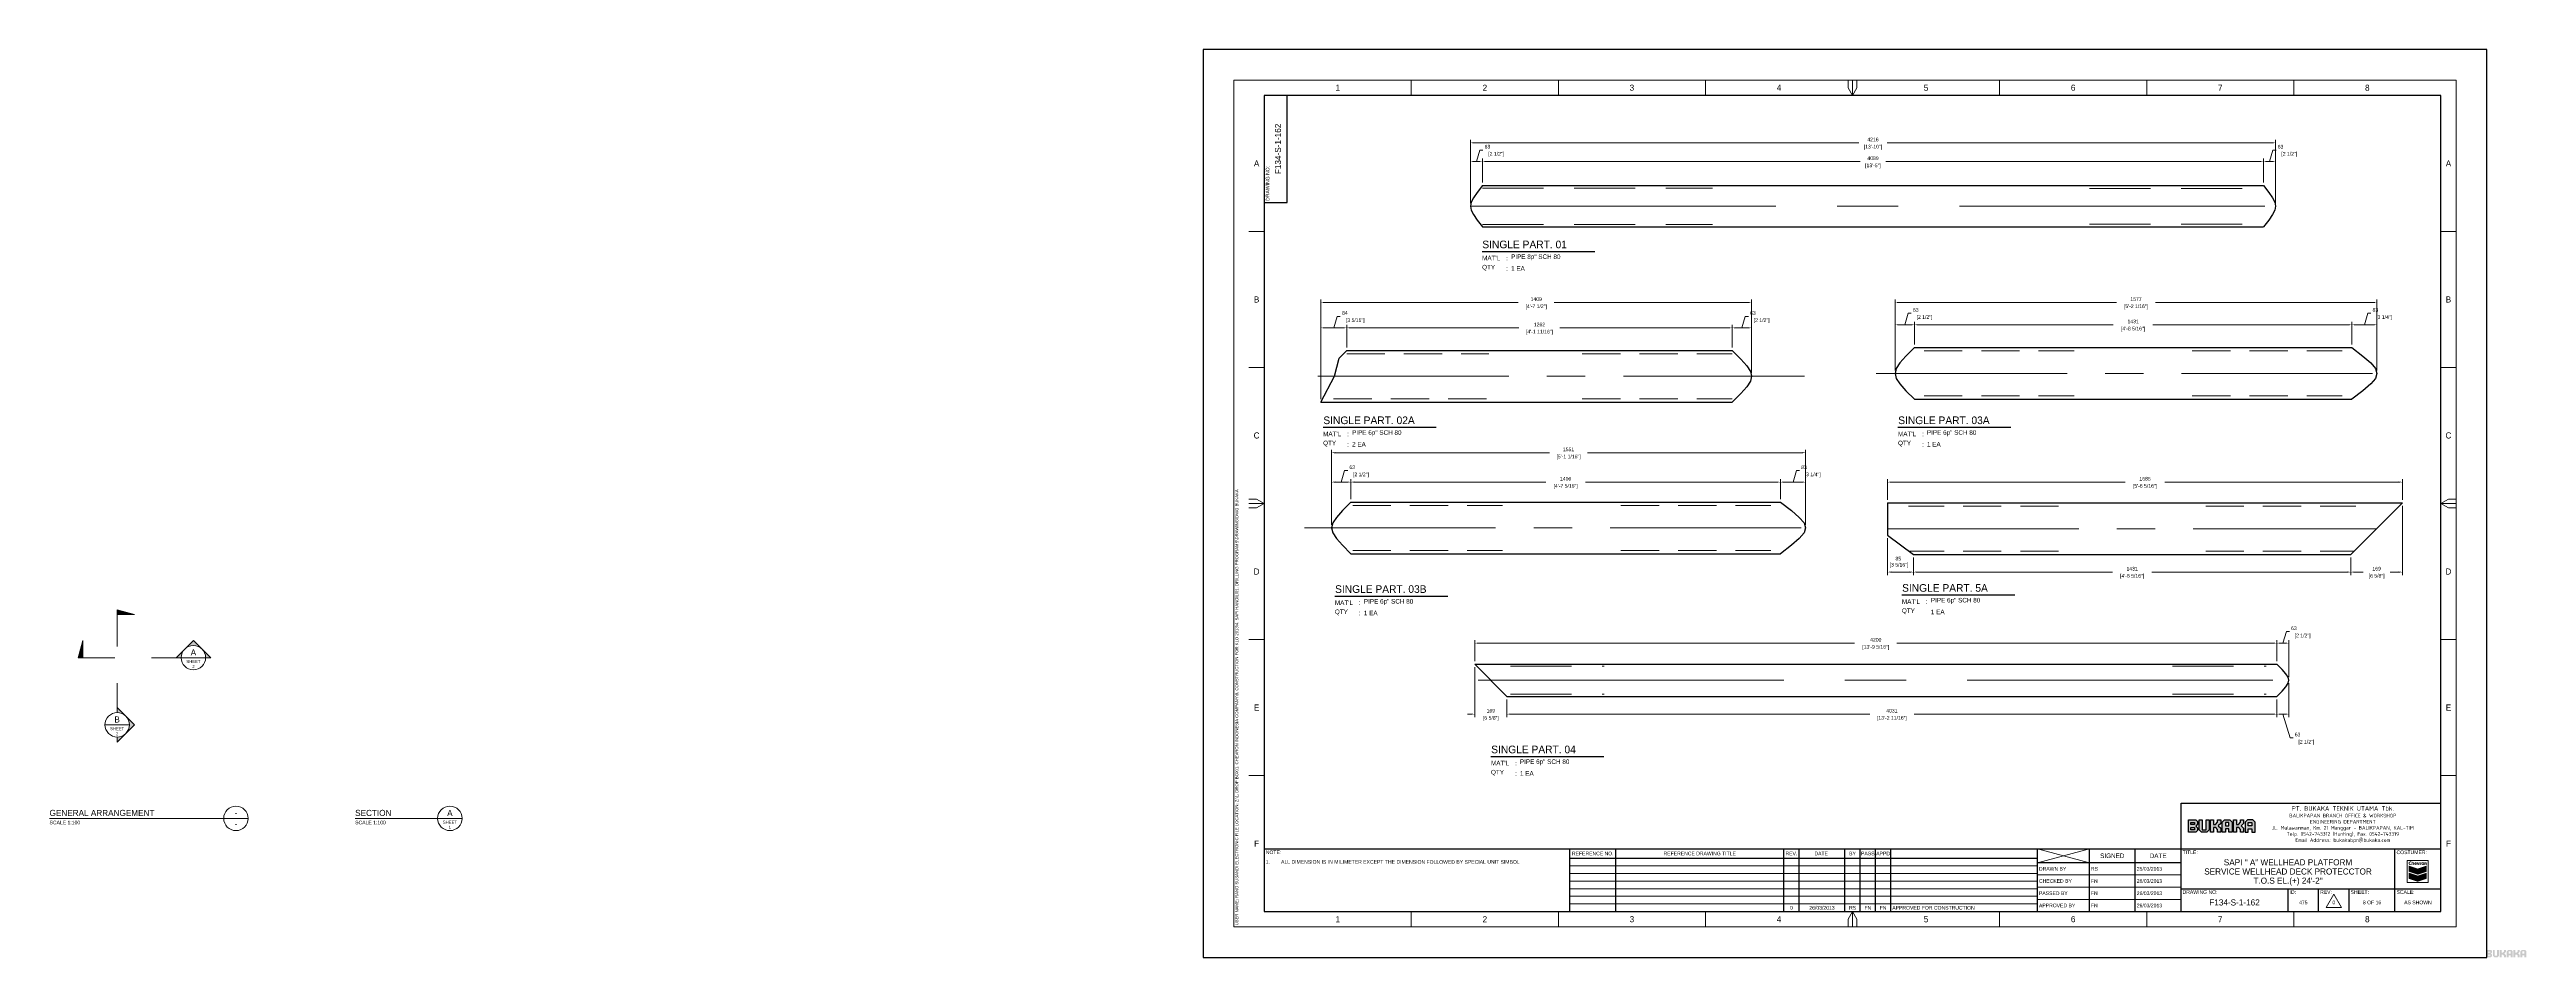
# Paper-space layout '8 OF 16' of a CAD drawing. Header units: inches. Extents: x -382 to 428, y -5 to 292.
# The model-space entities are those that its viewports show. They can reach past a viewport. Long polylines and large blocks are cut down to what shows.
import ezdxf
from ezdxf.enums import TextEntityAlignment as Align

# ---------------------------------------------------------------- set-up
doc = ezdxf.new("R2010")
doc.units = ezdxf.units.IN
doc.header["$LTSCALE"] = 5
doc.header["$MEASUREMENT"] = 0
doc.linetypes.add('CENTER', pattern=[2, 1.25, -0.25, 0.25, -0.25])
doc.linetypes.add('HIDDEN', pattern=[0.375, 0.25, -0.125])
for name, color, linetype, lineweight in [('CENTER LINE', 1, 'CENTER', 0), ('FITTING', 255, 'Continuous', 50), ('HATCH', 250, 'Continuous', 0), ('HIDDEN', 8, 'HIDDEN', 0), ('MARKING', 6, 'Continuous', 13), ('PLUMBING', 3, 'Continuous', 25), ('STRUCTURE', 3, 'Continuous', 25), ('TEXT', 2, 'Continuous', 30)]:
    doc.layers.add(name, color=color, linetype=linetype, lineweight=lineweight)
doc.layers.get('0').freeze()
doc.styles.add('BUKAKA 01', font='simpfrac.shx', dxfattribs={"height": 1.2})
doc.styles.add('BUKAKA A3', font='simpfrac.shx', dxfattribs={"height": 1.35})
doc.dimstyles.new('BUKAKA 01', dxfattribs={"dimtxt": 1.2, "dimasz": 1.2, "dimexe": 1, "dimexo": 1, "dimgap": 0.5, "dimtad": 0, "dimdec": 0, "dimzin": 0, "dimdsep": 46, "dimtxsty": 'BUKAKA 01', "dimcen": 3, "dimclrd": 251, "dimclre": 250, "dimclrt": 2, "dimadec": 0, "dimazin": 0, "dimtfac": 1, "dimtdec": 0, "dimtofl": 0, "dimtmove": 1, "dimatfit": 3, "dimfxl": 10, "dimtolj": 1, "dimtzin": 0, "dimlwd": 0, "dimlwe": 0, "dimarcsym": 0})

# ---------------------------------------------------------------- blocks, each defined once
blk = doc.blocks.new('LOGO CHEVRON')
h = blk.add_hatch(color=152)
h.dxf.hatch_style = 1
h.paths.add_polyline_path([(442.65, 29.5), (442.61, 29.52), (442.57, 29.53), (442.53, 29.54), (442.49, 29.55), (442.46, 29.55), (442.42, 29.55), (442.39, 29.55), (442.36, 29.55), (442.33, 29.55), (442.3, 29.54), (442.27, 29.54), (442.25, 29.54), (442.23, 29.53), (442.21, 29.53), (442.2, 29.52), (442.18, 29.52), (442.16, 29.51), (442.15, 29.51), (442.13, 29.5), (442.12, 29.5), (442.11, 29.49), (442.1, 29.49), (442.08, 29.48), (442.07, 29.47), (442.06, 29.47), (442.05, 29.46), (442.04, 29.45), (442.02, 29.44), (442.01, 29.43), (442, 29.43), (441.99, 29.42), (441.98, 29.41), (441.97, 29.4), (441.96, 29.39), (441.95, 29.38), (441.94, 29.37), (441.93, 29.36), (441.92, 29.35), (441.91, 29.34), (441.9, 29.33), (441.89, 29.31), (441.89, 29.3), (441.88, 29.29), (441.87, 29.28), (441.86, 29.26), (441.86, 29.25), (441.85, 29.24), (441.84, 29.22), (441.84, 29.21), (441.83, 29.2), (441.83, 29.18), (441.82, 29.17), (441.82, 29.15), (441.81, 29.14), (441.81, 29.13), (441.81, 29.11), (441.8, 29.1), (441.8, 29.08), (441.8, 29.07), (441.8, 29.05), (441.79, 29.03), (441.79, 29.02), (441.79, 29), (441.79, 28.98), (441.79, 28.97), (441.79, 28.95), (441.79, 28.93), (441.79, 28.91), (441.79, 28.89), (441.8, 28.87), (441.8, 28.85), (441.8, 28.83), (441.8, 28.82), (441.81, 28.8), (441.81, 28.78), (441.82, 28.76), (441.82, 28.74), (441.83, 28.73), (441.84, 28.71), (441.84, 28.69), (441.85, 28.67), (441.86, 28.66), (441.87, 28.64), (441.88, 28.62), (441.89, 28.61), (441.9, 28.59), (441.91, 28.58), (441.92, 28.56), (441.94, 28.55), (441.95, 28.54), (441.96, 28.53), (441.97, 28.52), (441.98, 28.51), (441.99, 28.5), (442, 28.49), (442.01, 28.48), (442.02, 28.48), (442.03, 28.47), (442.04, 28.46), (442.05, 28.45), (442.06, 28.45), (442.08, 28.44), (442.09, 28.44), (442.1, 28.43), (442.11, 28.42), (442.13, 28.42), (442.14, 28.41), (442.16, 28.41), (442.17, 28.4), (442.19, 28.4), (442.2, 28.39), (442.22, 28.39), (442.24, 28.38), (442.25, 28.38), (442.27, 28.38), (442.29, 28.37), (442.31, 28.37), (442.33, 28.37), (442.35, 28.37), (442.37, 28.37), (442.4, 28.37), (442.42, 28.37), (442.45, 28.37), (442.48, 28.38), (442.52, 28.38), (442.56, 28.39), (442.6, 28.4), (442.65, 28.42), (442.61, 28.65), (442.59, 28.64), (442.56, 28.63), (442.54, 28.63), (442.52, 28.62), (442.51, 28.62), (442.49, 28.62), (442.47, 28.61), (442.46, 28.61), (442.45, 28.61), (442.43, 28.61), (442.42, 28.61), (442.41, 28.61), (442.39, 28.61), (442.38, 28.61), (442.37, 28.61), (442.36, 28.61), (442.35, 28.61), (442.34, 28.61), (442.33, 28.62), (442.31, 28.62), (442.3, 28.62), (442.29, 28.63), (442.28, 28.63), (442.27, 28.63), (442.26, 28.64), (442.25, 28.64), (442.24, 28.65), (442.24, 28.65), (442.23, 28.66), (442.22, 28.66), (442.21, 28.67), (442.2, 28.68), (442.19, 28.68), (442.18, 28.69), (442.17, 28.7), (442.17, 28.71), (442.16, 28.72), (442.15, 28.73), (442.14, 28.74), (442.14, 28.75), (442.13, 28.76), (442.12, 28.77), (442.12, 28.78), (442.11, 28.79), (442.11, 28.8), (442.11, 28.81), (442.1, 28.82), (442.1, 28.83), (442.09, 28.84), (442.09, 28.85), (442.09, 28.87), (442.09, 28.88), (442.09, 28.89), (442.08, 28.91), (442.08, 28.92), (442.08, 28.93), (442.08, 28.95), (442.08, 28.96), (442.08, 28.98), (442.08, 28.99), (442.08, 29), (442.08, 29.02), (442.09, 29.03), (442.09, 29.05), (442.09, 29.06), (442.09, 29.07), (442.09, 29.08), (442.1, 29.09), (442.1, 29.1), (442.11, 29.12), (442.11, 29.13), (442.12, 29.14), (442.12, 29.15), (442.13, 29.16), (442.14, 29.17), (442.14, 29.18), (442.15, 29.19), (442.16, 29.2), (442.17, 29.21), (442.18, 29.22), (442.19, 29.23), (442.2, 29.24), (442.21, 29.25), (442.23, 29.26), (442.24, 29.27), (442.25, 29.28), (442.26, 29.28), (442.28, 29.29), (442.29, 29.29), (442.31, 29.3), (442.32, 29.3), (442.34, 29.31), (442.35, 29.31), (442.37, 29.31), (442.39, 29.31), (442.41, 29.31), (442.43, 29.31), (442.45, 29.31), (442.47, 29.31), (442.49, 29.31), (442.52, 29.3), (442.55, 29.29), (442.57, 29.28), (442.61, 29.27)])
h = blk.add_hatch(color=5)
h.dxf.hatch_style = 1
h.set_gradient(color1=(0, 0, 255), color2=(0, 191, 255), rotation=135, centered=1, tint=1)
h.paths.add_polyline_path([(441.8, 28.19), (441.8, 26.21), (444.77, 27.2)])
h = blk.add_hatch(color=5)
h.dxf.hatch_style = 1
h.set_gradient(color1=(0, 0, 255), color2=(0, 191, 255), rotation=235, centered=1, tint=1, name='CYLINDER')
h.paths.add_polyline_path([(447.73, 28.19), (441.8, 26.21), (444.77, 25.22), (447.73, 26.21)])
h = blk.add_hatch(color=16)
h.dxf.hatch_style = 1
h.set_gradient(color1=(127, 0, 0), color2=(255, 0, 0), rotation=135, centered=1, tint=1)
h.paths.add_polyline_path([(441.8, 25.88), (441.8, 23.9), (444.77, 24.89)])
h = blk.add_hatch(color=16)
h.dxf.hatch_style = 1
h.set_gradient(color1=(127, 0, 0), color2=(255, 0, 0), rotation=235, centered=1, tint=1, name='CYLINDER')
h.paths.add_polyline_path([(447.73, 25.88), (441.8, 23.9), (444.77, 22.91), (447.73, 23.91)])
h = blk.add_hatch(color=152)
h.dxf.hatch_style = 1
edge = h.paths.add_edge_path()
edge.add_line((443.52, 29.04), (443.52, 29.06))
edge.add_line((443.52, 29.06), (443.52, 29.07))
edge.add_line((443.52, 29.07), (443.51, 29.08))
edge.add_line((443.51, 29.08), (443.51, 29.08))
edge.add_line((443.51, 29.08), (443.51, 29.09))
edge.add_line((443.51, 29.09), (443.5, 29.1))
edge.add_line((443.5, 29.1), (443.5, 29.11))
edge.add_line((443.5, 29.11), (443.5, 29.12))
edge.add_line((443.5, 29.12), (443.49, 29.13))
edge.add_line((443.49, 29.13), (443.49, 29.13))
edge.add_line((443.49, 29.13), (443.48, 29.14))
edge.add_line((443.48, 29.14), (443.48, 29.15))
edge.add_line((443.48, 29.15), (443.48, 29.15))
edge.add_line((443.48, 29.15), (443.47, 29.16))
edge.add_line((443.47, 29.16), (443.47, 29.17))
edge.add_line((443.47, 29.17), (443.46, 29.17))
edge.add_line((443.46, 29.17), (443.46, 29.18))
edge.add_line((443.46, 29.18), (443.45, 29.19))
edge.add_line((443.45, 29.19), (443.45, 29.19))
edge.add_line((443.45, 29.19), (443.44, 29.2))
edge.add_line((443.44, 29.2), (443.43, 29.21))
edge.add_line((443.43, 29.21), (443.43, 29.21))
edge.add_line((443.43, 29.21), (443.42, 29.22))
edge.add_line((443.42, 29.22), (443.42, 29.22))
edge.add_line((443.42, 29.22), (443.41, 29.23))
edge.add_line((443.41, 29.23), (443.4, 29.23))
edge.add_line((443.4, 29.23), (443.39, 29.23))
edge.add_line((443.39, 29.23), (443.39, 29.24))
edge.add_line((443.39, 29.24), (443.38, 29.24))
edge.add_line((443.38, 29.24), (443.37, 29.25))
edge.add_line((443.37, 29.25), (443.36, 29.25))
edge.add_line((443.36, 29.25), (443.35, 29.25))
edge.add_line((443.35, 29.25), (443.34, 29.25))
edge.add_line((443.34, 29.25), (443.34, 29.26))
edge.add_line((443.34, 29.26), (443.33, 29.26))
edge.add_line((443.33, 29.26), (443.32, 29.26))
edge.add_line((443.32, 29.26), (443.31, 29.26))
edge.add_line((443.31, 29.26), (443.3, 29.26))
edge.add_line((443.3, 29.26), (443.29, 29.26))
edge.add_line((443.29, 29.26), (443.28, 29.26))
edge.add_line((443.28, 29.26), (443.27, 29.26))
edge.add_line((443.27, 29.26), (443.26, 29.26))
edge.add_line((443.26, 29.26), (443.25, 29.26))
edge.add_line((443.25, 29.26), (443.24, 29.26))
edge.add_line((443.24, 29.26), (443.23, 29.26))
edge.add_line((443.23, 29.26), (443.22, 29.26))
edge.add_line((443.22, 29.26), (443.21, 29.26))
edge.add_line((443.21, 29.26), (443.2, 29.25))
edge.add_line((443.2, 29.25), (443.19, 29.25))
edge.add_line((443.19, 29.25), (443.18, 29.25))
edge.add_line((443.18, 29.25), (443.17, 29.25))
edge.add_line((443.17, 29.25), (443.16, 29.24))
edge.add_line((443.16, 29.24), (443.15, 29.24))
edge.add_line((443.15, 29.24), (443.14, 29.23))
edge.add_line((443.14, 29.23), (443.12, 29.23))
edge.add_line((443.12, 29.23), (443.11, 29.22))
edge.add_line((443.11, 29.22), (443.1, 29.22))
edge.add_line((443.1, 29.22), (443.09, 29.21))
edge.add_line((443.09, 29.21), (443.08, 29.2))
edge.add_line((443.08, 29.2), (443.06, 29.19))
edge.add_line((443.06, 29.19), (443.05, 29.17))
edge.add_line((443.05, 29.17), (443.04, 29.16))
edge.add_line((443.04, 29.16), (443.02, 29.14))
edge.add_line((443.02, 29.14), (443.02, 29.55))
edge.add_line((443.02, 29.55), (442.77, 29.46))
edge.add_line((442.77, 29.46), (442.77, 28.41))
edge.add_line((442.77, 28.41), (443.02, 28.41))
edge.add_line((443.02, 28.41), (443.02, 28.88))
edge.add_ellipse((443.15, 28.88), major_axis=(0, 0.165), ratio=0.813078, start_angle=449.685, end_angle=450, ccw=False)
edge.add_ellipse((443.15, 28.88), major_axis=(0, 0.165), ratio=0.813078, start_angle=270, end_angle=449.685, ccw=False)
edge.add_line((443.29, 28.88), (443.29, 28.41))
edge.add_line((443.29, 28.41), (443.54, 28.41))
edge.add_line((443.54, 28.41), (443.54, 28.88))
edge.add_line((443.54, 28.88), (443.54, 28.91))
edge.add_line((443.54, 28.91), (443.54, 28.94))
edge.add_line((443.54, 28.94), (443.54, 28.96))
edge.add_line((443.54, 28.96), (443.53, 28.98))
edge.add_line((443.53, 28.98), (443.53, 28.99))
edge.add_line((443.53, 28.99), (443.53, 29.01))
edge.add_line((443.53, 29.01), (443.53, 29.02))
edge.add_line((443.53, 29.02), (443.53, 29.03))
edge.add_line((443.53, 29.03), (443.52, 29.04))
h.paths.add_polyline_path([(444.33, 29.2), (444.32, 29.2), (444.31, 29.21), (444.3, 29.22), (444.28, 29.23), (444.27, 29.23), (444.26, 29.24), (444.25, 29.24), (444.23, 29.25), (444.22, 29.25), (444.21, 29.26), (444.2, 29.26), (444.19, 29.26), (444.17, 29.27), (444.16, 29.27), (444.15, 29.27), (444.14, 29.27), (444.13, 29.27), (444.12, 29.27), (444.11, 29.27), (444.09, 29.27), (444.08, 29.27), (444.07, 29.27), (444.06, 29.27), (444.04, 29.27), (444.03, 29.27), (444.02, 29.27), (444.01, 29.27), (443.99, 29.26), (443.98, 29.26), (443.97, 29.26), (443.95, 29.25), (443.94, 29.25), (443.93, 29.25), (443.92, 29.24), (443.9, 29.24), (443.89, 29.23), (443.88, 29.23), (443.87, 29.22), (443.86, 29.22), (443.85, 29.21), (443.84, 29.21), (443.83, 29.2), (443.82, 29.19), (443.81, 29.18), (443.8, 29.18), (443.79, 29.17), (443.78, 29.16), (443.77, 29.15), (443.76, 29.14), (443.75, 29.13), (443.75, 29.12), (443.74, 29.11), (443.73, 29.1), (443.72, 29.09), (443.72, 29.08), (443.71, 29.07), (443.7, 29.05), (443.7, 29.04), (443.69, 29.03), (443.69, 29.02), (443.68, 29.01), (443.68, 29), (443.68, 28.98), (443.67, 28.97), (443.67, 28.96), (443.67, 28.95), (443.66, 28.93), (443.66, 28.92), (443.66, 28.9), (443.66, 28.89), (443.66, 28.88), (443.66, 28.86), (443.66, 28.85), (443.66, 28.84), (443.65, 28.82), (443.65, 28.81), (443.66, 28.8), (443.66, 28.79), (443.66, 28.77), (443.66, 28.76), (443.66, 28.75), (443.66, 28.73), (443.66, 28.72), (443.67, 28.71), (443.67, 28.69), (443.67, 28.68), (443.68, 28.66), (443.68, 28.65), (443.69, 28.63), (443.69, 28.62), (443.7, 28.6), (443.71, 28.59), (443.71, 28.58), (443.72, 28.56), (443.73, 28.55), (443.74, 28.54), (443.74, 28.52), (443.75, 28.51), (443.76, 28.5), (443.77, 28.49), (443.78, 28.48), (443.79, 28.48), (443.8, 28.47), (443.81, 28.46), (443.82, 28.45), (443.83, 28.44), (443.84, 28.44), (443.86, 28.43), (443.87, 28.42), (443.88, 28.42), (443.89, 28.41), (443.9, 28.41), (443.91, 28.4), (443.92, 28.4), (443.94, 28.4), (443.95, 28.39), (443.96, 28.39), (443.97, 28.38), (443.99, 28.38), (444, 28.38), (444.01, 28.38), (444.03, 28.38), (444.04, 28.37), (444.06, 28.37), (444.08, 28.37), (444.09, 28.37), (444.11, 28.37), (444.13, 28.37), (444.14, 28.37), (444.16, 28.37), (444.18, 28.37), (444.2, 28.37), (444.21, 28.38), (444.23, 28.38), (444.25, 28.38), (444.27, 28.38), (444.29, 28.39), (444.31, 28.39), (444.33, 28.4), (444.35, 28.4), (444.37, 28.41), (444.39, 28.42), (444.41, 28.43), (444.44, 28.44), (444.4, 28.64), (444.37, 28.63), (444.35, 28.62), (444.33, 28.61), (444.32, 28.6), (444.3, 28.6), (444.28, 28.59), (444.26, 28.59), (444.25, 28.58), (444.23, 28.58), (444.21, 28.58), (444.2, 28.58), (444.19, 28.57), (444.17, 28.57), (444.16, 28.57), (444.14, 28.57), (444.13, 28.57), (444.12, 28.58), (444.1, 28.58), (444.09, 28.58), (444.07, 28.58), (444.05, 28.59), (444.02, 28.6), (444.01, 28.61), (443.99, 28.62), (443.97, 28.63), (443.96, 28.64), (443.95, 28.65), (443.95, 28.66), (443.94, 28.67), (443.93, 28.69), (443.93, 28.7), (443.92, 28.72), (443.92, 28.74), (444.47, 28.74), (444.47, 28.78), (444.48, 28.82), (444.48, 28.85), (444.48, 28.88), (444.47, 28.9), (444.47, 28.93), (444.47, 28.95), (444.46, 28.97), (444.46, 28.99), (444.45, 29.01), (444.44, 29.03), (444.44, 29.05), (444.43, 29.06), (444.42, 29.08), (444.42, 29.09), (444.41, 29.11), (444.4, 29.12), (444.39, 29.13), (444.38, 29.14), (444.37, 29.16), (444.36, 29.17), (444.35, 29.18), (444.34, 29.19)])
h.paths.add_polyline_path([(444.18, 29.04), (444.19, 29.03), (444.2, 29.02), (444.21, 29.01), (444.21, 29), (444.21, 28.99), (444.22, 28.97), (444.22, 28.96), (444.22, 28.94), (444.22, 28.93), (444.22, 28.92), (443.92, 28.92), (443.92, 28.93), (443.92, 28.95), (443.92, 28.96), (443.93, 28.98), (443.93, 28.99), (443.94, 29.01), (443.96, 29.03), (443.97, 29.04), (443.98, 29.05), (443.99, 29.06), (444, 29.07), (444.01, 29.08), (444.03, 29.08), (444.04, 29.09), (444.06, 29.09), (444.07, 29.09), (444.09, 29.09), (444.1, 29.09), (444.12, 29.08), (444.14, 29.08), (444.15, 29.07), (444.16, 29.06), (444.18, 29.05)], flags=16)
h.paths.add_polyline_path([(444.77, 29.24), (444.49, 29.24), (444.77, 28.41), (445.08, 28.41), (445.36, 29.24), (445.08, 29.24), (444.93, 28.64)])
h.paths.add_polyline_path([(445.96, 29.25), (445.94, 29.25), (445.92, 29.25), (445.9, 29.25), (445.89, 29.25), (445.87, 29.25), (445.86, 29.25), (445.85, 29.25), (445.84, 29.25), (445.83, 29.25), (445.83, 29.24), (445.82, 29.24), (445.81, 29.24), (445.8, 29.23), (445.79, 29.23), (445.79, 29.23), (445.78, 29.22), (445.77, 29.22), (445.77, 29.21), (445.76, 29.21), (445.75, 29.2), (445.75, 29.19), (445.74, 29.19), (445.73, 29.18), (445.72, 29.17), (445.72, 29.16), (445.71, 29.15), (445.7, 29.14), (445.7, 29.13), (445.69, 29.12), (445.68, 29.11), (445.68, 29.09), (445.67, 29.08), (445.67, 29.08), (445.66, 29.24), (445.42, 29.24), (445.43, 29.05), (445.43, 28.41), (445.69, 28.41), (445.69, 28.82), (445.69, 28.84), (445.69, 28.86), (445.7, 28.88), (445.7, 28.89), (445.71, 28.91), (445.71, 28.92), (445.72, 28.93), (445.73, 28.94), (445.74, 28.96), (445.76, 28.97), (445.77, 28.98), (445.79, 28.99), (445.8, 29), (445.82, 29.01), (445.84, 29.01), (445.86, 29.01), (445.88, 29.01), (445.9, 29.01), (445.91, 29.01), (445.93, 29.01), (445.94, 29.01), (445.96, 29.01)])
h.paths.add_polyline_path([(446.71, 29.17), (446.71, 29.17), (446.7, 29.18), (446.69, 29.19), (446.68, 29.19), (446.67, 29.2), (446.66, 29.21), (446.65, 29.21), (446.64, 29.22), (446.63, 29.22), (446.62, 29.23), (446.61, 29.23), (446.6, 29.24), (446.59, 29.24), (446.58, 29.24), (446.57, 29.25), (446.56, 29.25), (446.55, 29.25), (446.54, 29.26), (446.53, 29.26), (446.52, 29.26), (446.51, 29.26), (446.5, 29.26), (446.49, 29.27), (446.48, 29.27), (446.47, 29.27), (446.46, 29.27), (446.44, 29.27), (446.43, 29.27), (446.42, 29.27), (446.41, 29.27), (446.4, 29.27), (446.39, 29.27), (446.39, 29.27), (446.38, 29.27), (446.37, 29.27), (446.36, 29.27), (446.35, 29.27), (446.35, 29.27), (446.34, 29.26), (446.33, 29.26), (446.32, 29.26), (446.32, 29.26), (446.31, 29.26), (446.3, 29.26), (446.29, 29.26), (446.28, 29.25), (446.28, 29.25), (446.27, 29.25), (446.26, 29.25), (446.25, 29.24), (446.24, 29.24), (446.23, 29.24), (446.23, 29.23), (446.22, 29.23), (446.21, 29.23), (446.21, 29.22), (446.2, 29.22), (446.19, 29.22), (446.19, 29.21), (446.18, 29.21), (446.17, 29.2), (446.17, 29.2), (446.16, 29.19), (446.15, 29.19), (446.14, 29.18), (446.13, 29.17), (446.13, 29.17), (446.12, 29.16), (446.11, 29.15), (446.1, 29.15), (446.1, 29.14), (446.09, 29.13), (446.08, 29.12), (446.08, 29.11), (446.07, 29.11), (446.07, 29.1), (446.06, 29.09), (446.06, 29.08), (446.05, 29.07), (446.05, 29.06), (446.04, 29.05), (446.04, 29.04), (446.04, 29.04), (446.03, 29.03), (446.03, 29.02), (446.03, 29.01), (446.02, 29), (446.02, 28.99), (446.02, 28.98), (446.01, 28.97), (446.01, 28.97), (446.01, 28.96), (446.01, 28.95), (446, 28.94), (446, 28.93), (446, 28.92), (446, 28.9), (446, 28.89), (446, 28.88), (445.99, 28.87), (445.99, 28.86), (445.99, 28.85), (445.99, 28.84), (445.99, 28.83), (445.99, 28.81), (445.99, 28.8), (445.99, 28.79), (445.99, 28.78), (446, 28.77), (446, 28.76), (446, 28.75), (446, 28.74), (446, 28.73), (446, 28.72), (446, 28.71), (446, 28.7), (446.01, 28.69), (446.01, 28.68), (446.01, 28.67), (446.01, 28.66), (446.02, 28.65), (446.02, 28.64), (446.02, 28.63), (446.03, 28.61), (446.03, 28.6), (446.04, 28.59), (446.04, 28.58), (446.05, 28.57), (446.05, 28.56), (446.06, 28.55), (446.07, 28.54), (446.07, 28.53), (446.08, 28.52), (446.09, 28.51), (446.1, 28.5), (446.11, 28.49), (446.11, 28.49), (446.12, 28.48), (446.13, 28.47), (446.14, 28.46), (446.15, 28.45), (446.16, 28.44), (446.17, 28.44), (446.19, 28.43), (446.2, 28.42), (446.21, 28.42), (446.22, 28.41), (446.23, 28.41), (446.25, 28.4), (446.26, 28.4), (446.27, 28.39), (446.29, 28.39), (446.3, 28.39), (446.31, 28.38), (446.33, 28.38), (446.34, 28.38), (446.35, 28.38), (446.37, 28.37), (446.38, 28.37), (446.39, 28.37), (446.4, 28.37), (446.42, 28.37), (446.43, 28.37), (446.44, 28.37), (446.45, 28.37), (446.47, 28.37), (446.48, 28.37), (446.49, 28.38), (446.5, 28.38), (446.52, 28.38), (446.53, 28.38), (446.54, 28.38), (446.55, 28.39), (446.57, 28.39), (446.58, 28.39), (446.59, 28.4), (446.6, 28.4), (446.61, 28.41), (446.62, 28.41), (446.63, 28.42), (446.64, 28.42), (446.65, 28.43), (446.66, 28.43), (446.67, 28.44), (446.68, 28.45), (446.69, 28.45), (446.7, 28.46), (446.71, 28.47), (446.72, 28.47), (446.72, 28.48), (446.73, 28.49), (446.74, 28.49), (446.74, 28.5), (446.75, 28.51), (446.76, 28.52), (446.76, 28.53), (446.77, 28.53), (446.78, 28.54), (446.78, 28.55), (446.79, 28.56), (446.79, 28.57), (446.8, 28.58), (446.8, 28.59), (446.81, 28.6), (446.81, 28.61), (446.82, 28.62), (446.82, 28.64), (446.83, 28.65), (446.83, 28.66), (446.83, 28.67), (446.84, 28.68), (446.84, 28.69), (446.84, 28.7), (446.84, 28.72), (446.84, 28.73), (446.85, 28.74), (446.85, 28.75), (446.85, 28.77), (446.85, 28.78), (446.85, 28.79), (446.85, 28.8), (446.85, 28.82), (446.85, 28.83), (446.85, 28.84), (446.85, 28.85), (446.85, 28.87), (446.85, 28.88), (446.85, 28.89), (446.84, 28.9), (446.84, 28.92), (446.84, 28.93), (446.84, 28.94), (446.84, 28.96), (446.83, 28.97), (446.83, 28.98), (446.83, 28.99), (446.82, 29), (446.82, 29.01), (446.81, 29.02), (446.81, 29.03), (446.81, 29.04), (446.8, 29.05), (446.8, 29.06), (446.79, 29.07), (446.79, 29.08), (446.78, 29.09), (446.78, 29.1), (446.77, 29.11), (446.76, 29.11), (446.76, 29.12), (446.75, 29.13), (446.74, 29.14), (446.74, 29.14), (446.73, 29.15), (446.72, 29.16)])
h.paths.add_polyline_path([(446.35, 29.05), (446.36, 29.06), (446.37, 29.07), (446.39, 29.07), (446.4, 29.07), (446.41, 29.07), (446.43, 29.07), (446.44, 29.07), (446.46, 29.07), (446.47, 29.06), (446.48, 29.06), (446.5, 29.05), (446.51, 29.04), (446.52, 29.03), (446.53, 29.02), (446.54, 29.01), (446.55, 29), (446.56, 28.99), (446.56, 28.97), (446.57, 28.96), (446.57, 28.95), (446.58, 28.94), (446.58, 28.92), (446.58, 28.91), (446.59, 28.89), (446.59, 28.88), (446.59, 28.86), (446.59, 28.84), (446.59, 28.83), (446.59, 28.81), (446.59, 28.79), (446.59, 28.78), (446.59, 28.76), (446.58, 28.75), (446.58, 28.73), (446.58, 28.72), (446.58, 28.7), (446.57, 28.69), (446.57, 28.67), (446.56, 28.66), (446.55, 28.64), (446.54, 28.63), (446.53, 28.62), (446.52, 28.61), (446.51, 28.6), (446.5, 28.59), (446.49, 28.58), (446.48, 28.58), (446.47, 28.57), (446.45, 28.57), (446.44, 28.57), (446.43, 28.57), (446.41, 28.57), (446.39, 28.57), (446.38, 28.58), (446.36, 28.58), (446.35, 28.59), (446.34, 28.59), (446.33, 28.6), (446.32, 28.61), (446.31, 28.62), (446.3, 28.63), (446.29, 28.64), (446.29, 28.66), (446.28, 28.67), (446.27, 28.69), (446.27, 28.71), (446.26, 28.72), (446.26, 28.74), (446.26, 28.76), (446.26, 28.77), (446.26, 28.79), (446.25, 28.8), (446.25, 28.82), (446.25, 28.83), (446.26, 28.84), (446.26, 28.86), (446.26, 28.87), (446.26, 28.89), (446.26, 28.9), (446.26, 28.92), (446.27, 28.93), (446.27, 28.95), (446.28, 28.96), (446.28, 28.97), (446.29, 28.99), (446.29, 29), (446.3, 29.01), (446.31, 29.02), (446.32, 29.03), (446.33, 29.04), (446.34, 29.05)], flags=16)
h = blk.add_hatch(color=152)
h.dxf.hatch_style = 1
edge = h.paths.add_edge_path()
edge.add_line((447.73, 29.01), (447.72, 29.02))
edge.add_line((447.72, 29.02), (447.72, 29.03))
edge.add_line((447.72, 29.03), (447.72, 29.04))
edge.add_line((447.72, 29.04), (447.72, 29.06))
edge.add_line((447.72, 29.06), (447.71, 29.07))
edge.add_line((447.71, 29.07), (447.71, 29.08))
edge.add_line((447.71, 29.08), (447.71, 29.08))
edge.add_line((447.71, 29.08), (447.7, 29.09))
edge.add_line((447.7, 29.09), (447.7, 29.1))
edge.add_line((447.7, 29.1), (447.7, 29.11))
edge.add_line((447.7, 29.11), (447.69, 29.12))
edge.add_line((447.69, 29.12), (447.69, 29.13))
edge.add_line((447.69, 29.13), (447.68, 29.13))
edge.add_line((447.68, 29.13), (447.68, 29.14))
edge.add_line((447.68, 29.14), (447.68, 29.15))
edge.add_line((447.68, 29.15), (447.67, 29.15))
edge.add_line((447.67, 29.15), (447.67, 29.16))
edge.add_line((447.67, 29.16), (447.66, 29.17))
edge.add_line((447.66, 29.17), (447.66, 29.17))
edge.add_line((447.66, 29.17), (447.65, 29.18))
edge.add_line((447.65, 29.18), (447.65, 29.19))
edge.add_line((447.65, 29.19), (447.64, 29.19))
edge.add_line((447.64, 29.19), (447.64, 29.2))
edge.add_line((447.64, 29.2), (447.63, 29.21))
edge.add_line((447.63, 29.21), (447.62, 29.21))
edge.add_line((447.62, 29.21), (447.62, 29.22))
edge.add_line((447.62, 29.22), (447.61, 29.22))
edge.add_line((447.61, 29.22), (447.6, 29.23))
edge.add_line((447.6, 29.23), (447.6, 29.23))
edge.add_line((447.6, 29.23), (447.59, 29.23))
edge.add_line((447.59, 29.23), (447.58, 29.24))
edge.add_line((447.58, 29.24), (447.57, 29.24))
edge.add_line((447.57, 29.24), (447.57, 29.25))
edge.add_line((447.57, 29.25), (447.56, 29.25))
edge.add_line((447.56, 29.25), (447.55, 29.25))
edge.add_line((447.55, 29.25), (447.54, 29.25))
edge.add_line((447.54, 29.25), (447.53, 29.26))
edge.add_line((447.53, 29.26), (447.52, 29.26))
edge.add_line((447.52, 29.26), (447.51, 29.26))
edge.add_line((447.51, 29.26), (447.5, 29.26))
edge.add_line((447.5, 29.26), (447.49, 29.26))
edge.add_line((447.49, 29.26), (447.48, 29.26))
edge.add_line((447.48, 29.26), (447.47, 29.26))
edge.add_line((447.47, 29.26), (447.46, 29.26))
edge.add_line((447.46, 29.26), (447.45, 29.26))
edge.add_line((447.45, 29.26), (447.44, 29.26))
edge.add_line((447.44, 29.26), (447.43, 29.26))
edge.add_line((447.43, 29.26), (447.42, 29.26))
edge.add_line((447.42, 29.26), (447.41, 29.26))
edge.add_line((447.41, 29.26), (447.4, 29.26))
edge.add_line((447.4, 29.26), (447.39, 29.25))
edge.add_line((447.39, 29.25), (447.38, 29.25))
edge.add_line((447.38, 29.25), (447.37, 29.25))
edge.add_line((447.37, 29.25), (447.36, 29.25))
edge.add_line((447.36, 29.25), (447.35, 29.24))
edge.add_line((447.35, 29.24), (447.34, 29.24))
edge.add_line((447.34, 29.24), (447.33, 29.23))
edge.add_line((447.33, 29.23), (447.32, 29.23))
edge.add_line((447.32, 29.23), (447.31, 29.22))
edge.add_line((447.31, 29.22), (447.29, 29.22))
edge.add_line((447.29, 29.22), (447.28, 29.21))
edge.add_line((447.28, 29.21), (447.27, 29.19))
edge.add_line((447.27, 29.19), (447.25, 29.18))
edge.add_line((447.25, 29.18), (447.23, 29.16))
edge.add_line((447.23, 29.16), (447.22, 29.13))
edge.add_line((447.22, 29.13), (447.2, 29.11))
edge.add_line((447.2, 29.11), (447.2, 29.12))
edge.add_line((447.2, 29.12), (447.2, 29.24))
edge.add_line((447.2, 29.24), (446.96, 29.24))
edge.add_line((446.96, 29.24), (446.96, 28.41))
edge.add_line((446.96, 28.41), (447.21, 28.41))
edge.add_line((447.21, 28.41), (447.22, 28.88))
edge.add_ellipse((447.35, 28.88), major_axis=(0, 0.165), ratio=0.813078, start_angle=270, end_angle=450, ccw=False)
edge.add_line((447.48, 28.88), (447.48, 28.41))
edge.add_line((447.48, 28.41), (447.73, 28.41))
edge.add_line((447.73, 28.41), (447.73, 28.88))
edge.add_line((447.73, 28.88), (447.73, 28.91))
edge.add_line((447.73, 28.91), (447.73, 28.94))
edge.add_line((447.73, 28.94), (447.73, 28.96))
edge.add_line((447.73, 28.96), (447.73, 28.98))
edge.add_line((447.73, 28.98), (447.73, 28.99))
edge.add_line((447.73, 28.99), (447.73, 29.01))
blk.add_lwpolyline([(441.36, 29.87), (448.17, 29.87), (448.17, 22.64), (441.36, 22.64)], close=True)
blk = doc.blocks.new('STRUCTURE ETIKET DRAWING STANDARD')
at = {"layer": 'STRUCTURE'}
h = blk.add_hatch(color=154, dxfattribs=at)
h.paths.add_polyline_path([(343.13, 44.15), (343.13, 43.03), (342.01, 43.03), (342.01, 44.15)], flags=16)
h.paths.add_polyline_path([(340.48, 43.86), (339.69, 43.07), (340.48, 42.28), (340.48, 41), (339.44, 41), (339.44, 41.88), (338.86, 42.47), (338.15, 42.47), (338.15, 41), (337.14, 41), (337.14, 45), (338.15, 45), (338.15, 43.49), (338.74, 43.49), (339.44, 44.2), (339.44, 45), (340.48, 45)])
h.paths.add_polyline_path([(334.51, 44.15), (334.51, 43.03), (335.63, 43.03), (335.63, 44.15)], flags=16)
h.paths.add_polyline_path([(332.98, 43.86), (332.19, 43.07), (332.98, 42.28), (332.98, 41), (331.94, 41), (331.94, 41.88), (331.36, 42.47), (330.65, 42.47), (330.65, 41), (329.64, 41), (329.64, 45), (330.65, 45), (330.65, 43.49), (331.24, 43.49), (331.94, 44.2), (331.94, 45), (332.98, 45)])
h.paths.add_polyline_path([(329.21, 45), (329.21, 41.79), (328.42, 41), (326.66, 41), (325.87, 41.79), (325.87, 45), (326.88, 45), (326.88, 41.8), (328.17, 41.8), (328.17, 45)])
h.paths.add_polyline_path([(336.71, 44.23), (336.71, 41), (335.63, 41), (335.63, 42.12), (334.51, 42.12), (334.51, 41), (333.43, 41), (333.43, 44.23), (334.21, 45), (335.94, 45)])
h.paths.add_polyline_path([(340.93, 44.23), (340.93, 41), (342.01, 41), (342.01, 42.12), (343.13, 42.12), (343.13, 41), (344.21, 41), (344.21, 44.23), (343.44, 45), (341.71, 45)])
h.paths.add_polyline_path([(325.42, 43.56), (324.86, 43), (325.42, 42.44), (325.42, 41.55), (324.87, 41), (322.4, 41), (322.4, 45), (324.87, 45), (325.42, 44.45)])
h.paths.add_polyline_path([(324.43, 42.47), (324.43, 41.8), (323.25, 41.8), (323.25, 42.47)], flags=16)
h.paths.add_polyline_path([(324.43, 44.13), (324.43, 43.49), (323.25, 43.49), (323.25, 44.13)], flags=16)
at = {"layer": 'HATCH'}
for p, q in [((68.12, 282), (68.12, 287)), ((116.25, 282), (116.25, 287)), ((164.38, 282), (164.38, 287)), ((212.5, 282), (212.5, 287)), ((260.62, 282), (260.62, 287)), ((308.75, 282), (308.75, 287)), ((356.88, 282), (356.88, 287)), ((20, 237.5), (15, 237.5)), ((405, 237.5), (410, 237.5)), ((20, 193), (15, 193)), ((405, 193), (410, 193)), ((20, 148.5), (15, 148.5)), ((405, 148.5), (410, 148.5)), ((20, 104), (15, 104)), ((405, 104), (410, 104)), ((20, 59.5), (15, 59.5)), ((405, 59.5), (410, 59.5)), ((273, 31), (290, 35.5)), ((290, 31), (273, 35.5)), ((120, 30), (273, 30)), ((120, 27.5), (273, 27.5)), ((120, 25), (273, 25)), ((320, 27), (273, 27)), ((120, 22.5), (273, 22.5)), ((120, 20), (273, 20)), ((120, 17.5), (273, 17.5)), ((320, 23), (273, 23)), ((320, 19), (273, 19)), ((68.12, 15), (68.12, 10)), ((116.25, 15), (116.25, 10)), ((164.38, 15), (164.38, 10)), ((212.5, 15), (212.5, 10)), ((260.62, 15), (260.62, 10)), ((308.75, 15), (308.75, 10)), ((356.88, 15), (356.88, 10))]:
    blk.add_line(p, q, dxfattribs=at)
blk.add_lwpolyline([(10, 10), (410, 10), (410, 287), (10, 287)], close=True, dxfattribs=at)
for points in [[(212.5, 282), (211.06, 284.5), (211.06, 287)], [(212.5, 282), (213.94, 284.5), (213.94, 287)], [(20, 148.5), (17.5, 149.94), (15, 149.94)], [(20, 148.5), (17.5, 147.06), (15, 147.06)], [(405, 148.5), (407.5, 149.94), (410, 149.94)], [(405, 148.5), (407.5, 147.06), (410, 147.06)], [(212.5, 15), (211.06, 12.5), (211.06, 10)], [(212.5, 15), (213.94, 12.5), (213.94, 10)]]:
    blk.add_lwpolyline(points, dxfattribs=at)
at = {"layer": 'MARKING'}
blk.add_lwpolyline([(367.5, 16.34), (370, 20.67), (372.5, 16.34)], close=True, dxfattribs=at)
at = {"layer": 'STRUCTURE'}
for p, q in [((320, 15), (320, 50.5)), ((320, 50.5), (405, 50.5)), ((20, 35.5), (405, 35.5)), ((120, 15), (120, 35.5)), ((120, 32.5), (273, 32.5)), ((135, 15), (135, 35.5)), ((190, 15), (190, 35.5)), ((195, 15), (195, 35.5)), ((210, 15), (210, 35.5)), ((215, 15), (215, 35.5)), ((220, 15), (220, 35.5)), ((225, 15), (225, 35.5)), ((273, 15), (273, 35.5)), ((290, 15), (290, 35.5)), ((305, 15), (305, 35.5)), ((390, 15), (390, 35.5)), ((320, 31), (273, 31)), ((320, 22.5), (405, 22.5)), ((355, 15), (355, 22.5)), ((365, 15), (365, 22.5)), ((375, 15), (375, 22.5))]:
    blk.add_line(p, q, dxfattribs=at)
blk.add_lwpolyline([(20, 15), (405, 15), (405, 282), (20, 282)], close=True, dxfattribs=at)
for points in [[(20, 247), (27.5, 247), (27.5, 282)], [(322.4, 41), (322.4, 45)], [(322.4, 45), (324.87, 45)], [(324.87, 41), (322.4, 41)], [(323.25, 43.49), (323.25, 44.13)], [(323.25, 44.13), (324.43, 44.13)], [(324.43, 43.49), (323.25, 43.49)], [(323.25, 41.8), (323.25, 42.47)], [(323.25, 42.47), (324.43, 42.47)], [(324.43, 41.8), (323.25, 41.8)], [(324.43, 44.13), (324.43, 43.49)], [(324.43, 42.47), (324.43, 41.8)], [(325.42, 43.56), (324.86, 43)], [(324.86, 43), (325.42, 42.44)], [(324.87, 45), (325.42, 44.45)], [(325.42, 41.55), (324.87, 41)], [(325.42, 44.45), (325.42, 43.56)], [(325.42, 42.44), (325.42, 41.55)], [(325.87, 41.79), (325.87, 45)], [(325.87, 45), (326.88, 45)], [(326.66, 41), (325.87, 41.79)], [(328.42, 41), (326.66, 41)], [(326.88, 45), (326.88, 41.8)], [(326.88, 41.8), (328.17, 41.8)], [(328.17, 41.8), (328.17, 45)], [(328.17, 45), (329.21, 45)], [(329.21, 41.79), (328.42, 41)], [(329.21, 45), (329.21, 41.79)], [(329.64, 41), (329.64, 45)], [(329.64, 45), (330.65, 45)], [(330.65, 41), (329.64, 41)], [(330.65, 45), (330.65, 43.49)], [(330.65, 43.49), (331.24, 43.49)], [(331.36, 42.47), (330.65, 42.47)], [(330.65, 42.47), (330.65, 41)], [(331.24, 43.49), (331.94, 44.2)], [(331.94, 41.88), (331.36, 42.47)], [(331.94, 44.2), (331.94, 45)], [(331.94, 45), (332.98, 45)], [(331.94, 41), (331.94, 41.88)], [(332.98, 41), (331.94, 41)], [(332.98, 43.86), (332.19, 43.07)], [(332.19, 43.07), (332.98, 42.28)], [(332.98, 45), (332.98, 43.86)], [(332.98, 42.28), (332.98, 41)], [(333.43, 44.23), (334.21, 45)], [(333.43, 41), (333.43, 44.23)], [(334.51, 41), (333.43, 41)], [(334.21, 45), (335.94, 45)], [(334.51, 44.15), (334.51, 43.03)], [(335.63, 44.15), (334.51, 44.15)], [(334.51, 43.03), (335.63, 43.03)], [(335.63, 42.12), (334.51, 42.12)], [(334.51, 42.12), (334.51, 41)], [(335.63, 43.03), (335.63, 44.15)], [(335.63, 41), (335.63, 42.12)], [(336.71, 41), (335.63, 41)], [(335.94, 45), (336.71, 44.23)], [(336.71, 44.23), (336.71, 41)], [(337.14, 41), (337.14, 45)], [(337.14, 45), (338.15, 45)], [(338.15, 41), (337.14, 41)], [(338.15, 45), (338.15, 43.49)], [(338.15, 43.49), (338.74, 43.49)], [(338.86, 42.47), (338.15, 42.47)], [(338.15, 42.47), (338.15, 41)], [(338.74, 43.49), (339.44, 44.2)], [(339.44, 41.88), (338.86, 42.47)], [(339.44, 44.2), (339.44, 45)], [(339.44, 45), (340.48, 45)], [(339.44, 41), (339.44, 41.88)], [(340.48, 41), (339.44, 41)], [(340.48, 43.86), (339.69, 43.07)], [(339.69, 43.07), (340.48, 42.28)], [(340.48, 45), (340.48, 43.86)], [(340.48, 42.28), (340.48, 41)], [(341.71, 45), (340.93, 44.23)], [(340.93, 44.23), (340.93, 41)], [(340.93, 41), (342.01, 41)], [(343.44, 45), (341.71, 45)], [(342.01, 43.03), (342.01, 44.15)], [(342.01, 44.15), (343.13, 44.15)], [(343.13, 43.03), (342.01, 43.03)], [(342.01, 41), (342.01, 42.12)], [(342.01, 42.12), (343.13, 42.12)], [(343.13, 44.15), (343.13, 43.03)], [(343.13, 42.12), (343.13, 41)], [(343.13, 41), (344.21, 41)], [(344.21, 44.23), (343.44, 45)], [(344.21, 41), (344.21, 44.23)]]:
    blk.add_lwpolyline(points, dxfattribs=at)
at = {"layer": 'STRUCTURE', "color": 2, "char_height": 2, "attachment_point": 5, "style": 'BUKAKA 01'}
for s, insert in [('1', (44.06, 284.5)), ('2', (92.19, 284.5)), ('3', (140.31, 284.5)), ('4', (188.44, 284.5)), ('5', (236.56, 284.5)), ('6', (284.69, 284.5)), ('7', (332.81, 284.5)), ('8', (380.94, 284.5)), ('A', (17.5, 259.75)), ('A', (407.5, 259.75)), ('B', (17.5, 215.25)), ('B', (407.5, 215.25)), ('C', (17.5, 170.75)), ('C', (407.5, 170.75)), ('D', (17.5, 126.25)), ('D', (407.5, 126.25)), ('E', (17.5, 81.75)), ('E', (407.5, 81.75)), ('F', (17.5, 37.25)), ('F', (407.5, 37.25)), ('1', (44.06, 12.5)), ('2', (92.19, 12.5)), ('3', (140.31, 12.5)), ('4', (188.44, 12.5)), ('5', (236.56, 12.5)), ('6', (284.69, 12.5)), ('7', (332.81, 12.5)), ('8', (380.94, 12.5))]:
    blk.add_mtext_dynamic_manual_height_columns(s, width=2.1466, gutter_width=7.5, heights=[0], dxfattribs=dict(at, insert=insert))
at = {"layer": 'STRUCTURE', "insert": (10.5, 10.5), "char_height": 1, "attachment_point": 1, "rotation": 90, "style": 'BUKAKA 01'}
blk.add_mtext_dynamic_manual_height_columns('USER NAME: RANO SUSANDI ELECTRONIC FILE LOCATION: Z:\\\\1. DROP BOX\\\\1. CHEVRON INDONESIA COMPANY\\\\9. CONSTRUCTION FOR KLO 2013\\\\4. SAPI HANDIL\\\\01. DRILLING PROGRAMS\\\\DRAWING\\\\DWG BUKAKA', width=276.5, gutter_width=7.5, heights=[0], dxfattribs=at)
at = {"layer": 'TEXT', "insert": (20.5, 247.5), "char_height": 1.2, "attachment_point": 1, "rotation": 90, "style": 'BUKAKA 01'}
blk.add_mtext_dynamic_manual_height_columns('DRAWING NO:', width=11.8739, gutter_width=7.5, heights=[0], dxfattribs=at)
at = {"layer": 'TEXT', "style": 'BUKAKA 01'}
for s, width, insert, char_height, attachment_point in [('{\\Fdim|c0;PT. BUKAKA TEKNIK UTAMA Tbk.\\P\\H0.8x;BALIKPAPAN BRANCH OFFICE & WORKSHOP\\PENGINEERING DEPARTMENT\\PJL. Mulawarman, Km. 21 Manggar - BALIKPAPAN, KAL-TIM\\PTelp. 0542-743312 (Hunting), Fax. 0542-743319\\PEmail Address: bukakabpn@bukaka.com}', 60.0381, (372.93, 49.5), 1.5, 2), ('NOTE:', 1.3572, (20.5, 35), 1.2, 1), ('REFERENCE NO.', 18.1423, (127.5, 34), 1.2, 5), ('REFERENCE DRAWING TITLE', 28.0425, (162.5, 34), 1.2, 5), ('REV.', 18.1423, (192.5, 34), 1.2, 5), ('DATE', 18.1423, (202.25, 34), 1.2, 5), ('BY', 3.167, (212.5, 34), 1.2, 5), ('PASS', 4.5919, (217.5, 34), 1.2, 5), ('APPD', 4.8877, (222.5, 34), 1.2, 5), ('SIGNED', 11.6195, (297.5, 33.25), 1.5, 5), ('DATE', 11.6195, (312.5, 33.25), 1.5, 5), ('TITLE:', 1.3572, (320.5, 35), 1.2, 1), ('COSTUMER:', 1.3572, (390.5, 35), 1.2, 1), ('CHECKED BY', 18.1423, (273.5, 25), 1.2, 4), ('DRAWN BY', 18.1423, (273.5, 29), 1.2, 4), ('APPROVED BY', 18.1423, (273.5, 17), 1.2, 4), ('PASSED BY', 18.1423, (273.5, 21), 1.2, 4), ('DRAWING NO:', 11.8739, (320.5, 22), 1.2, 1), ('ID:', 4.9198, (355.5, 22), 1.2, 1), ('REV:', 4.2241, (365.5, 22), 1.2, 1), ('SHEET:', 6.2266, (375.5, 22), 1.2, 1), ('SCALE:', 6.8745, (390.5, 22), 1.2, 1)]:
    blk.add_mtext_dynamic_manual_height_columns(s, width=width, gutter_width=7.5, heights=[0], dxfattribs=dict(at, insert=insert, char_height=char_height, attachment_point=attachment_point))
blk.add_attdef('DWG_NO', text='', height=2, rotation=90, dxfattribs=at).set_placement((24.5, 264.5), align=Align.MIDDLE_CENTER)
for tag, p in [('NOTE_NO1', (20.5, 31.25)), ('NOTE_NO2', (20.5, 29.25)), ('NOTE_NO3', (20.5, 27.25)), ('NOTE_NO4', (20.5, 25.25)), ('NOTE1', (25.5, 31.25)), ('NOTE2', (25.5, 29.25)), ('NOTE3', (25.5, 27.25)), ('NOTE4', (25.5, 25.25)), ('REF7_NO', (120.5, 31.25)), ('REF6_NO', (120.5, 28.75)), ('REF5_NO', (120.5, 26.25)), ('REF4_NO', (120.5, 23.75)), ('REF7_TITLE', (135.5, 31.25)), ('REF6_TITLE', (135.5, 28.75)), ('REF5_TITLE', (135.5, 26.25)), ('REF4_TITLE', (135.5, 23.75)), ('REV_7FOR', (225.5, 31.25)), ('REV_6FOR', (225.5, 28.75)), ('REV_5FOR', (225.5, 26.25)), ('REV_4FOR', (225.5, 23.75)), ('CHECKED_BY', (290.5, 25)), ('DRAWN_BY', (290.5, 29)), ('CHECKED_DATE', (305.5, 25)), ('DRAWN_DATE', (305.5, 29)), ('NOTE_NO5', (20.5, 23.25)), ('NOTE_NO6', (20.5, 21.25)), ('NOTE_NO7', (20.5, 19.25)), ('NOTE_NO8', (20.5, 17.25)), ('NOTE5', (25.5, 23.25)), ('NOTE6', (25.5, 21.25)), ('NOTE7', (25.5, 19.25)), ('NOTE8', (25.5, 17.25)), ('REF3_NO', (120.5, 21.25)), ('REF2_NO', (120.5, 18.75)), ('REF1_NO', (120.5, 16.25)), ('REF3_TITLE', (135.5, 21.25)), ('REF2_TITLE', (135.5, 18.75)), ('REF1_TITLE', (135.5, 16.25)), ('REV_3FOR', (225.5, 21.25)), ('REV_2FOR', (225.5, 18.75)), ('REV_1FOR', (225.5, 16.25)), ('APPROVED2_BY', (290.5, 17)), ('PASSED_BY', (290.5, 21)), ('APPROVED2_DATE', (305.5, 17)), ('PASSED_DATE', (305.5, 21))]:
    blk.add_attdef(tag, text='', height=1.2, dxfattribs=at).set_placement(p, align=Align.MIDDLE_LEFT)
for tag, height, p in [('REV_7', 1.2, (192.5, 31.25)), ('REV_6', 1.2, (192.5, 28.75)), ('REV_5', 1.2, (192.5, 26.25)), ('REV_4', 1.2, (192.5, 23.75)), ('REV_7DATE', 1.2, (202.5, 31.25)), ('REV_6DATE', 1.2, (202.5, 28.75)), ('REV_5DATE', 1.2, (202.5, 26.25)), ('REV_4DATE', 1.2, (202.5, 23.75)), ('REV_7BY', 1.2, (212.5, 31.25)), ('REV_6BY', 1.2, (212.5, 28.75)), ('REV_5BY', 1.2, (212.5, 26.25)), ('REV_4BY', 1.2, (212.5, 23.75)), ('REV_4CPASS', 1.2, (217.5, 23.75)), ('REV_7PASS', 1.2, (217.5, 31.25)), ('REV_6PASS', 1.2, (217.5, 28.75)), ('REV_5PASS', 1.2, (217.5, 26.25)), ('REV_7APP', 1.2, (222.5, 31.25)), ('REV_6APP', 1.2, (222.5, 28.75)), ('REV_5APP', 1.2, (222.5, 26.25)), ('REV_4APP', 1.2, (222.5, 23.75)), ('TITLE_1', 2, (355, 31.12)), ('TITLE_2', 2, (355, 28.12)), ('TITLE_3', 2, (355, 25.12)), ('REV_3', 1.2, (192.5, 21.25)), ('REV_2', 1.2, (192.5, 18.75)), ('REV_1', 1.2, (192.5, 16.25)), ('REV_3DATE', 1.2, (202.5, 21.25)), ('REV_2DATE', 1.2, (202.5, 18.75)), ('REV_1DATE', 1.2, (202.5, 16.25)), ('REV_3BY', 1.2, (212.5, 21.25)), ('REV_2BY', 1.2, (212.5, 18.75)), ('REV_1BY', 1.2, (212.5, 16.25)), ('REV_3PASS', 1.2, (217.5, 21.25)), ('REV_2PASS', 1.2, (217.5, 18.75)), ('REV_1PASS', 1.2, (217.5, 16.25)), ('REV_3APP', 1.2, (222.5, 21.25)), ('REV_2APP', 1.2, (222.5, 18.75)), ('REV_1APP', 1.2, (222.5, 16.25)), ('DWG_NO', 2, (337.5, 18)), ('VIP_ID', 1.2, (360, 18)), ('REV.', 1.2, (370, 18)), ('SHEET_NO', 1.2, (382.5, 18)), ('DWG_SCALE', 1.2, (397.5, 18))]:
    blk.add_attdef(tag, text='', height=height, dxfattribs=at).set_placement(p, align=Align.MIDDLE_CENTER)
blk = doc.blocks.new('*D273')
at = {"layer": 'DEFPOINTS', "color": 0, "transparency": 16777216}
for p in [(86.51, 255.46), (86.51, 247.6), (82.55, 240.84)]:
    blk.add_point(p, dxfattribs=at)
at = {"layer": 'HATCH', "color": 250, "linetype": 'Continuous', "lineweight": 0, "transparency": 16777216}
for p, q in [((82.55, 241.84), (82.55, 256.46)), ((86.51, 248.6), (86.51, 256.46))]:
    blk.add_line(p, q, dxfattribs=at)
at = {"layer": 'HATCH', "color": 251, "linetype": 'Continuous', "lineweight": 0, "transparency": 16777216}
for p, q in [((83.75, 255.46), (85.31, 255.46)), ((84.53, 255.46), (85.66, 259.22)), ((85.66, 259.22), (86.66, 259.22))]:
    blk.add_line(p, q, dxfattribs=at)
at = {"layer": 'HATCH', "color": 251, "transparency": 16777216}
for points in [[(83.75, 255.66), (83.75, 255.26), (82.55, 255.46)], [(85.31, 255.66), (85.31, 255.26), (86.51, 255.46)]]:
    blk.add_solid(points, dxfattribs=at)
at = {"layer": 'HATCH', "color": 2, "transparency": 16777216, "char_height": 1.2, "attachment_point": 5, "style": 'BUKAKA 01'}
for s, insert in [('\\A1;63', (88.13, 260.32)), ('\\A1;[2 1/2"]', (90.99, 257.81))]:
    blk.add_mtext(s, dxfattribs=dict(at, insert=insert))
blk = doc.blocks.new('*D274')
at = {"layer": 'DEFPOINTS', "color": 0, "transparency": 16777216}
for p in [(342.07, 255.46), (86.51, 247.6), (342.07, 247.6)]:
    blk.add_point(p, dxfattribs=at)
at = {"layer": 'HATCH', "color": 250, "linetype": 'Continuous', "lineweight": 0, "transparency": 16777216}
for p, q in [((86.51, 248.6), (86.51, 256.46)), ((342.07, 248.6), (342.07, 256.46))]:
    blk.add_line(p, q, dxfattribs=at)
at = {"layer": 'HATCH', "color": 251, "linetype": 'Continuous', "lineweight": 0, "transparency": 16777216}
for p, q in [((87.71, 255.46), (210.13, 255.46)), ((340.87, 255.46), (218.45, 255.46))]:
    blk.add_line(p, q, dxfattribs=at)
at = {"layer": 'HATCH', "color": 251, "transparency": 16777216}
for points in [[(87.71, 255.66), (87.71, 255.26), (86.51, 255.46)], [(340.87, 255.66), (340.87, 255.26), (342.07, 255.46)]]:
    blk.add_solid(points, dxfattribs=at)
at = {"layer": 'HATCH', "color": 2, "transparency": 16777216, "char_height": 1.2, "attachment_point": 5, "style": 'BUKAKA 01'}
for s, insert in [('\\A1;[13\'-5"]', (214.29, 254.04)), ('\\A1;4089', (214.29, 256.56))]:
    blk.add_mtext(s, dxfattribs=dict(at, insert=insert))
blk = doc.blocks.new('*D275')
at = {"layer": 'DEFPOINTS', "color": 0, "transparency": 16777216}
for p in [(346.03, 255.46), (342.07, 247.6), (346.03, 240.84)]:
    blk.add_point(p, dxfattribs=at)
at = {"layer": 'HATCH', "color": 250, "linetype": 'Continuous', "lineweight": 0, "transparency": 16777216}
for p, q in [((342.07, 248.6), (342.07, 256.46)), ((346.03, 241.84), (346.03, 256.46))]:
    blk.add_line(p, q, dxfattribs=at)
at = {"layer": 'HATCH', "color": 251, "linetype": 'Continuous', "lineweight": 0, "transparency": 16777216}
for p, q in [((343.27, 255.46), (344.83, 255.46)), ((344.05, 255.46), (345.18, 259.22)), ((345.18, 259.22), (346.18, 259.22))]:
    blk.add_line(p, q, dxfattribs=at)
at = {"layer": 'HATCH', "color": 251, "transparency": 16777216}
for points in [[(343.27, 255.66), (343.27, 255.26), (342.07, 255.46)], [(344.83, 255.66), (344.83, 255.26), (346.03, 255.46)]]:
    blk.add_solid(points, dxfattribs=at)
at = {"layer": 'HATCH', "color": 2, "transparency": 16777216, "char_height": 1.2, "attachment_point": 5, "style": 'BUKAKA 01'}
for s, insert in [('\\A1;63', (347.65, 260.32)), ('\\A1;[2 1/2"]', (350.51, 257.81))]:
    blk.add_mtext(s, dxfattribs=dict(at, insert=insert))
blk = doc.blocks.new('*D276')
at = {"layer": 'DEFPOINTS', "color": 0, "transparency": 16777216}
for p in [(346.03, 261.58), (82.55, 240.84), (346.03, 240.84)]:
    blk.add_point(p, dxfattribs=at)
at = {"layer": 'HATCH', "color": 250, "linetype": 'Continuous', "lineweight": 0, "transparency": 16777216}
for p, q in [((82.55, 241.84), (82.55, 262.58)), ((346.03, 241.84), (346.03, 262.58))]:
    blk.add_line(p, q, dxfattribs=at)
at = {"layer": 'HATCH', "color": 251, "linetype": 'Continuous', "lineweight": 0, "transparency": 16777216}
for p, q in [((83.75, 261.58), (209.68, 261.58)), ((344.83, 261.58), (218.91, 261.58))]:
    blk.add_line(p, q, dxfattribs=at)
at = {"layer": 'HATCH', "color": 251, "transparency": 16777216}
for points in [[(83.75, 261.78), (83.75, 261.38), (82.55, 261.58)], [(344.83, 261.78), (344.83, 261.38), (346.03, 261.58)]]:
    blk.add_solid(points, dxfattribs=at)
at = {"layer": 'HATCH', "color": 2, "transparency": 16777216, "char_height": 1.2, "attachment_point": 5, "style": 'BUKAKA 01'}
for s, insert in [('\\A1;[13\'-10"]', (214.29, 260.16)), ('\\A1;4216', (214.29, 262.68))]:
    blk.add_mtext(s, dxfattribs=dict(at, insert=insert))
blk = doc.blocks.new('*D277')
at = {"layer": 'DEFPOINTS', "color": 0, "transparency": 16777216}
for p in [(42.07, 201.06), (42.07, 193.66), (33.62, 176.76)]:
    blk.add_point(p, dxfattribs=at)
at = {"layer": 'HATCH', "color": 251, "linetype": 'Continuous', "lineweight": 0, "transparency": 16777216}
for p, q in [((37.85, 201.06), (38.98, 204.82)), ((38.98, 204.82), (39.98, 204.82)), ((34.82, 201.06), (40.87, 201.06))]:
    blk.add_line(p, q, dxfattribs=at)
at = {"layer": 'HATCH', "color": 250, "linetype": 'Continuous', "lineweight": 0, "transparency": 16777216}
for p, q in [((33.62, 177.76), (33.62, 202.06)), ((42.07, 194.66), (42.07, 202.06))]:
    blk.add_line(p, q, dxfattribs=at)
at = {"layer": 'HATCH', "color": 251, "transparency": 16777216}
for points in [[(34.82, 201.26), (34.82, 200.86), (33.62, 201.06)], [(40.87, 201.26), (40.87, 200.86), (42.07, 201.06)]]:
    blk.add_solid(points, dxfattribs=at)
at = {"layer": 'HATCH', "color": 2, "transparency": 16777216, "char_height": 1.2, "attachment_point": 5, "style": 'BUKAKA 01'}
for s, insert in [('\\A1;84', (41.48, 205.92)), ('\\A1;[3 5/16"]', (44.88, 203.41))]:
    blk.add_mtext(s, dxfattribs=dict(at, insert=insert))
blk = doc.blocks.new('*D278')
at = {"layer": 'DEFPOINTS', "color": 0, "transparency": 16777216}
for p in [(168.22, 201.06), (42.07, 193.66), (168.22, 193.66)]:
    blk.add_point(p, dxfattribs=at)
at = {"layer": 'HATCH', "color": 250, "linetype": 'Continuous', "lineweight": 0, "transparency": 16777216}
for p, q in [((42.07, 194.66), (42.07, 202.06)), ((168.22, 194.66), (168.22, 202.06))]:
    blk.add_line(p, q, dxfattribs=at)
at = {"layer": 'HATCH', "color": 251, "linetype": 'Continuous', "lineweight": 0, "transparency": 16777216}
for p, q in [((43.27, 201.06), (98.45, 201.06)), ((167.02, 201.06), (111.85, 201.06))]:
    blk.add_line(p, q, dxfattribs=at)
at = {"layer": 'HATCH', "color": 251, "transparency": 16777216}
for points in [[(43.27, 201.26), (43.27, 200.86), (42.07, 201.06)], [(167.02, 201.26), (167.02, 200.86), (168.22, 201.06)]]:
    blk.add_solid(points, dxfattribs=at)
at = {"layer": 'HATCH', "color": 2, "transparency": 16777216, "char_height": 1.2, "attachment_point": 5, "style": 'BUKAKA 01'}
for s, insert in [('\\A1;1262', (105.15, 202.16)), ('\\A1;[4\'-1 11/16"]', (105.15, 199.64))]:
    blk.add_mtext(s, dxfattribs=dict(at, insert=insert))
blk = doc.blocks.new('*D279')
at = {"layer": 'DEFPOINTS', "color": 0, "transparency": 16777216}
for p in [(174.56, 201.06), (168.22, 193.66), (174.56, 185.21)]:
    blk.add_point(p, dxfattribs=at)
at = {"layer": 'HATCH', "color": 251, "linetype": 'Continuous', "lineweight": 0, "transparency": 16777216}
for p, q in [((171.39, 201.06), (172.52, 204.82)), ((172.52, 204.82), (173.52, 204.82)), ((169.42, 201.06), (173.36, 201.06))]:
    blk.add_line(p, q, dxfattribs=at)
at = {"layer": 'HATCH', "color": 250, "linetype": 'Continuous', "lineweight": 0, "transparency": 16777216}
for p, q in [((168.22, 194.66), (168.22, 202.06)), ((174.56, 186.21), (174.56, 202.06))]:
    blk.add_line(p, q, dxfattribs=at)
at = {"layer": 'HATCH', "color": 251, "transparency": 16777216}
for points in [[(169.42, 201.26), (169.42, 200.86), (168.22, 201.06)], [(173.36, 201.26), (173.36, 200.86), (174.56, 201.06)]]:
    blk.add_solid(points, dxfattribs=at)
at = {"layer": 'HATCH', "color": 2, "transparency": 16777216, "char_height": 1.2, "attachment_point": 5, "style": 'BUKAKA 01'}
for s, insert in [('\\A1;63', (174.99, 205.92)), ('\\A1;[2 1/2"]', (177.85, 203.41))]:
    blk.add_mtext(s, dxfattribs=dict(at, insert=insert))
blk = doc.blocks.new('*D280')
at = {"layer": 'DEFPOINTS', "color": 0, "transparency": 16777216}
for p in [(174.56, 209.35), (33.62, 189.91), (174.56, 185.21)]:
    blk.add_point(p, dxfattribs=at)
at = {"layer": 'HATCH', "color": 250, "linetype": 'Continuous', "lineweight": 0, "transparency": 16777216}
for p, q in [((33.62, 190.91), (33.62, 210.35)), ((174.56, 186.21), (174.56, 210.35))]:
    blk.add_line(p, q, dxfattribs=at)
at = {"layer": 'HATCH', "color": 251, "linetype": 'Continuous', "lineweight": 0, "transparency": 16777216}
for p, q in [((34.82, 209.35), (98.19, 209.35)), ((173.36, 209.35), (109.99, 209.35))]:
    blk.add_line(p, q, dxfattribs=at)
at = {"layer": 'HATCH', "color": 251, "transparency": 16777216}
for points in [[(34.82, 209.55), (34.82, 209.15), (33.62, 209.35)], [(173.36, 209.55), (173.36, 209.15), (174.56, 209.35)]]:
    blk.add_solid(points, dxfattribs=at)
at = {"layer": 'HATCH', "color": 2, "transparency": 16777216, "char_height": 1.2, "attachment_point": 5, "style": 'BUKAKA 01'}
for s, insert in [('\\A1;1409', (104.09, 210.45)), ('\\A1;[4\'-7 1/2"]', (104.09, 207.94))]:
    blk.add_mtext(s, dxfattribs=dict(at, insert=insert))
blk = doc.blocks.new('*D281')
at = {"layer": 'DEFPOINTS', "color": 0, "transparency": 16777216}
for p in [(227.86, 202.06), (227.86, 194.59), (221.52, 186.14)]:
    blk.add_point(p, dxfattribs=at)
at = {"layer": 'PLUMBING', "color": 250, "linetype": 'Continuous', "lineweight": 0, "transparency": 16777216}
for p, q in [((221.52, 187.14), (221.52, 203.06)), ((227.86, 195.59), (227.86, 203.06))]:
    blk.add_line(p, q, dxfattribs=at)
at = {"layer": 'PLUMBING', "color": 251, "linetype": 'Continuous', "lineweight": 0, "transparency": 16777216}
for p, q in [((224.69, 202.06), (225.82, 205.82)), ((225.82, 205.82), (226.82, 205.82)), ((222.72, 202.06), (226.66, 202.06))]:
    blk.add_line(p, q, dxfattribs=at)
at = {"layer": 'PLUMBING', "color": 251, "transparency": 16777216}
for points in [[(222.72, 202.26), (222.72, 201.86), (221.52, 202.06)], [(226.66, 202.26), (226.66, 201.86), (227.86, 202.06)]]:
    blk.add_solid(points, dxfattribs=at)
at = {"layer": 'PLUMBING', "color": 2, "transparency": 16777216, "char_height": 1.2, "attachment_point": 5, "style": 'BUKAKA 01'}
for s, insert in [('\\A1;63', (228.29, 206.92)), ('\\A1;[2 1/2"]', (231.15, 204.41))]:
    blk.add_mtext(s, dxfattribs=dict(at, insert=insert))
blk = doc.blocks.new('*D282')
at = {"layer": 'DEFPOINTS', "color": 0, "transparency": 16777216}
for p in [(227.86, 194.59), (370.96, 202.06), (370.96, 194.59)]:
    blk.add_point(p, dxfattribs=at)
at = {"layer": 'PLUMBING', "color": 250, "linetype": 'Continuous', "lineweight": 0, "transparency": 16777216}
for p, q in [((227.86, 195.59), (227.86, 203.06)), ((370.96, 195.59), (370.96, 203.06))]:
    blk.add_line(p, q, dxfattribs=at)
at = {"layer": 'PLUMBING', "color": 251, "linetype": 'Continuous', "lineweight": 0, "transparency": 16777216}
for p, q in [((229.06, 202.06), (292.93, 202.06)), ((369.76, 202.06), (305.88, 202.06))]:
    blk.add_line(p, q, dxfattribs=at)
at = {"layer": 'PLUMBING', "color": 251, "transparency": 16777216}
for points in [[(229.06, 202.26), (229.06, 201.86), (227.86, 202.06)], [(369.76, 202.26), (369.76, 201.86), (370.96, 202.06)]]:
    blk.add_solid(points, dxfattribs=at)
at = {"layer": 'PLUMBING', "color": 2, "transparency": 16777216, "char_height": 1.2, "attachment_point": 5, "style": 'BUKAKA 01'}
for s, insert in [('\\A1;1431', (299.41, 203.16)), ('\\A1;[4\'-8 5/16"]', (299.41, 200.64))]:
    blk.add_mtext(s, dxfattribs=dict(at, insert=insert))
blk = doc.blocks.new('*D283')
at = {"layer": 'DEFPOINTS', "color": 0, "transparency": 16777216}
for p in [(370.96, 194.59), (379.21, 202.06), (379.21, 186.14)]:
    blk.add_point(p, dxfattribs=at)
at = {"layer": 'PLUMBING', "color": 250, "linetype": 'Continuous', "lineweight": 0, "transparency": 16777216}
for p, q in [((370.96, 195.59), (370.96, 203.06)), ((379.21, 187.14), (379.21, 203.06))]:
    blk.add_line(p, q, dxfattribs=at)
at = {"layer": 'PLUMBING', "color": 251, "linetype": 'Continuous', "lineweight": 0, "transparency": 16777216}
for p, q in [((375.08, 202.06), (376.21, 205.82)), ((376.21, 205.82), (377.21, 205.82)), ((372.16, 202.06), (378.01, 202.06))]:
    blk.add_line(p, q, dxfattribs=at)
at = {"layer": 'PLUMBING', "color": 251, "transparency": 16777216}
for points in [[(372.16, 202.26), (372.16, 201.86), (370.96, 202.06)], [(378.01, 202.26), (378.01, 201.86), (379.21, 202.06)]]:
    blk.add_solid(points, dxfattribs=at)
at = {"layer": 'PLUMBING', "color": 2, "transparency": 16777216, "char_height": 1.2, "attachment_point": 5, "style": 'BUKAKA 01'}
for s, insert in [('\\A1;83', (378.68, 206.92)), ('\\A1;[3 1/4"]', (381.54, 204.41))]:
    blk.add_mtext(s, dxfattribs=dict(at, insert=insert))
blk = doc.blocks.new('*D284')
at = {"layer": 'DEFPOINTS', "color": 0, "transparency": 16777216}
for p in [(379.21, 209.35), (221.52, 186.14), (379.21, 186.14)]:
    blk.add_point(p, dxfattribs=at)
at = {"layer": 'PLUMBING', "color": 250, "linetype": 'Continuous', "lineweight": 0, "transparency": 16777216}
for p, q in [((221.52, 187.14), (221.52, 210.35)), ((379.21, 187.14), (379.21, 210.35))]:
    blk.add_line(p, q, dxfattribs=at)
at = {"layer": 'PLUMBING', "color": 251, "linetype": 'Continuous', "lineweight": 0, "transparency": 16777216}
for p, q in [((222.72, 209.35), (294.01, 209.35)), ((378.01, 209.35), (306.72, 209.35))]:
    blk.add_line(p, q, dxfattribs=at)
at = {"layer": 'PLUMBING', "color": 251, "transparency": 16777216}
for points in [[(222.72, 209.55), (222.72, 209.15), (221.52, 209.35)], [(378.01, 209.55), (378.01, 209.15), (379.21, 209.35)]]:
    blk.add_solid(points, dxfattribs=at)
at = {"layer": 'PLUMBING', "color": 2, "transparency": 16777216, "char_height": 1.2, "attachment_point": 5, "style": 'BUKAKA 01'}
for s, insert in [('\\A1;1577', (300.36, 210.45)), ('\\A1;[5\'-2 1/16"]', (300.36, 207.94))]:
    blk.add_mtext(s, dxfattribs=dict(at, insert=insert))
blk = doc.blocks.new('*D285')
at = {"layer": 'DEFPOINTS', "color": 0, "transparency": 16777216}
for p in [(43.45, 150.6), (43.45, 144.07), (37.11, 135.62)]:
    blk.add_point(p, dxfattribs=at)
at = {"layer": 'PLUMBING', "color": 251, "linetype": 'Continuous', "lineweight": 0, "transparency": 16777216}
for p, q in [((40.28, 150.6), (41.41, 154.36)), ((41.41, 154.36), (42.41, 154.36)), ((38.31, 150.6), (42.25, 150.6))]:
    blk.add_line(p, q, dxfattribs=at)
at = {"layer": 'PLUMBING', "color": 250, "linetype": 'Continuous', "lineweight": 0, "transparency": 16777216}
for p, q in [((37.11, 136.62), (37.11, 151.6)), ((43.45, 145.07), (43.45, 151.6))]:
    blk.add_line(p, q, dxfattribs=at)
at = {"layer": 'PLUMBING', "color": 251, "transparency": 16777216}
for points in [[(38.31, 150.8), (38.31, 150.4), (37.11, 150.6)], [(42.25, 150.8), (42.25, 150.4), (43.45, 150.6)]]:
    blk.add_solid(points, dxfattribs=at)
at = {"layer": 'PLUMBING', "color": 2, "transparency": 16777216, "char_height": 1.2, "attachment_point": 5, "style": 'BUKAKA 01'}
for s, insert in [('\\A1;63', (43.88, 155.46)), ('\\A1;[2 1/2"]', (46.74, 152.95))]:
    blk.add_mtext(s, dxfattribs=dict(at, insert=insert))
blk = doc.blocks.new('*D286')
at = {"layer": 'DEFPOINTS', "color": 0, "transparency": 16777216}
for p in [(184, 150.6), (43.45, 144.07), (184, 144.07)]:
    blk.add_point(p, dxfattribs=at)
at = {"layer": 'PLUMBING', "color": 250, "linetype": 'Continuous', "lineweight": 0, "transparency": 16777216}
for p, q in [((43.45, 145.07), (43.45, 151.6)), ((184, 145.07), (184, 151.6))]:
    blk.add_line(p, q, dxfattribs=at)
at = {"layer": 'PLUMBING', "color": 251, "linetype": 'Continuous', "lineweight": 0, "transparency": 16777216}
for p, q in [((44.65, 150.6), (107.25, 150.6)), ((182.8, 150.6), (120.2, 150.6))]:
    blk.add_line(p, q, dxfattribs=at)
at = {"layer": 'PLUMBING', "color": 251, "transparency": 16777216}
for points in [[(44.65, 150.8), (44.65, 150.4), (43.45, 150.6)], [(182.8, 150.8), (182.8, 150.4), (184, 150.6)]]:
    blk.add_solid(points, dxfattribs=at)
at = {"layer": 'PLUMBING', "color": 2, "transparency": 16777216, "char_height": 1.2, "attachment_point": 5, "style": 'BUKAKA 01'}
for s, insert in [('\\A1;[4\'-7 5/16"]', (113.72, 149.18)), ('\\A1;1406', (113.72, 151.7))]:
    blk.add_mtext(s, dxfattribs=dict(at, insert=insert))
blk = doc.blocks.new('*D287')
at = {"layer": 'DEFPOINTS', "color": 0, "transparency": 16777216}
for p in [(192.25, 150.6), (184, 144.07), (192.25, 135.62)]:
    blk.add_point(p, dxfattribs=at)
at = {"layer": 'PLUMBING', "color": 251, "linetype": 'Continuous', "lineweight": 0, "transparency": 16777216}
for p, q in [((188.12, 150.6), (189.25, 154.36)), ((189.25, 154.36), (190.25, 154.36)), ((185.2, 150.6), (191.05, 150.6))]:
    blk.add_line(p, q, dxfattribs=at)
at = {"layer": 'PLUMBING', "color": 250, "linetype": 'Continuous', "lineweight": 0, "transparency": 16777216}
for p, q in [((184, 145.07), (184, 151.6)), ((192.25, 136.62), (192.25, 151.6))]:
    blk.add_line(p, q, dxfattribs=at)
at = {"layer": 'PLUMBING', "color": 251, "transparency": 16777216}
for points in [[(185.2, 150.8), (185.2, 150.4), (184, 150.6)], [(191.05, 150.8), (191.05, 150.4), (192.25, 150.6)]]:
    blk.add_solid(points, dxfattribs=at)
at = {"layer": 'PLUMBING', "color": 2, "transparency": 16777216, "char_height": 1.2, "attachment_point": 5, "style": 'BUKAKA 01'}
for s, insert in [('\\A1;83', (191.72, 155.46)), ('\\A1;[3 1/4"]', (194.58, 152.95))]:
    blk.add_mtext(s, dxfattribs=dict(at, insert=insert))
blk = doc.blocks.new('*D288')
at = {"layer": 'DEFPOINTS', "color": 0, "transparency": 16777216}
for p in [(192.25, 160.21), (37.11, 135.62), (192.25, 135.62)]:
    blk.add_point(p, dxfattribs=at)
at = {"layer": 'PLUMBING', "color": 250, "linetype": 'Continuous', "lineweight": 0, "transparency": 16777216}
for p, q in [((37.11, 136.62), (37.11, 161.21)), ((192.25, 136.62), (192.25, 161.21))]:
    blk.add_line(p, q, dxfattribs=at)
at = {"layer": 'PLUMBING', "color": 251, "linetype": 'Continuous', "lineweight": 0, "transparency": 16777216}
for p, q in [((38.31, 160.21), (108.44, 160.21)), ((191.05, 160.21), (120.92, 160.21))]:
    blk.add_line(p, q, dxfattribs=at)
at = {"layer": 'PLUMBING', "color": 251, "transparency": 16777216}
for points in [[(38.31, 160.41), (38.31, 160.01), (37.11, 160.21)], [(191.05, 160.41), (191.05, 160.01), (192.25, 160.21)]]:
    blk.add_solid(points, dxfattribs=at)
at = {"layer": 'PLUMBING', "color": 2, "transparency": 16777216, "char_height": 1.2, "attachment_point": 5, "style": 'BUKAKA 01'}
for s, insert in [('\\A1;[5\'-1 1/16"]', (114.68, 158.79)), ('\\A1;1551', (114.68, 161.31))]:
    blk.add_mtext(s, dxfattribs=dict(at, insert=insert))
blk = doc.blocks.new('*D289')
at = {"layer": 'DEFPOINTS', "color": 0, "transparency": 16777216}
for p in [(387.54, 150.6), (219.09, 143.8), (387.54, 143.8)]:
    blk.add_point(p, dxfattribs=at)
at = {"layer": 'PLUMBING', "color": 250, "linetype": 'Continuous', "lineweight": 0, "transparency": 16777216}
for p, q in [((219.09, 144.8), (219.09, 151.6)), ((387.54, 144.8), (387.54, 151.6))]:
    blk.add_line(p, q, dxfattribs=at)
at = {"layer": 'PLUMBING', "color": 251, "linetype": 'Continuous', "lineweight": 0, "transparency": 16777216}
for p, q in [((220.29, 150.6), (296.85, 150.6)), ((386.34, 150.6), (309.79, 150.6))]:
    blk.add_line(p, q, dxfattribs=at)
at = {"layer": 'PLUMBING', "color": 251, "transparency": 16777216}
for points in [[(220.29, 150.8), (220.29, 150.4), (219.09, 150.6)], [(386.34, 150.8), (386.34, 150.4), (387.54, 150.6)]]:
    blk.add_solid(points, dxfattribs=at)
at = {"layer": 'PLUMBING', "color": 2, "transparency": 16777216, "char_height": 1.2, "attachment_point": 5, "style": 'BUKAKA 01'}
for s, insert in [('\\A1;[5\'-6 5/16"]', (303.32, 149.18)), ('\\A1;1685', (303.32, 151.7))]:
    blk.add_mtext(s, dxfattribs=dict(at, insert=insert))
blk = doc.blocks.new('*D290')
at = {"layer": 'DEFPOINTS', "color": 0, "transparency": 16777216}
for p in [(219.09, 133.24), (227.54, 126.9), (227.54, 121.17)]:
    blk.add_point(p, dxfattribs=at)
at = {"layer": 'PLUMBING', "color": 250, "linetype": 'Continuous', "lineweight": 0, "transparency": 16777216}
for p, q in [((219.09, 132.24), (219.09, 120.17)), ((227.54, 125.9), (227.54, 120.17))]:
    blk.add_line(p, q, dxfattribs=at)
at = {"layer": 'PLUMBING', "color": 251, "linetype": 'Continuous', "lineweight": 0, "transparency": 16777216}
blk.add_line((220.29, 121.17), (226.34, 121.17), dxfattribs=at)
at = {"layer": 'PLUMBING', "color": 251, "transparency": 16777216}
for points in [[(220.29, 121.37), (220.29, 120.97), (219.09, 121.17)], [(226.34, 121.37), (226.34, 120.97), (227.54, 121.17)]]:
    blk.add_solid(points, dxfattribs=at)
at = {"layer": 'PLUMBING', "color": 2, "transparency": 16777216, "insert": (222.57, 124.39), "char_height": 1.2, "attachment_point": 5, "style": 'BUKAKA 01'}
blk.add_mtext('\\A1;85\\P [3 5/16"]', dxfattribs=at)
blk = doc.blocks.new('*D291')
at = {"layer": 'DEFPOINTS', "color": 0, "transparency": 16777216}
for p in [(227.54, 126.9), (370.64, 126.9), (370.64, 121.17)]:
    blk.add_point(p, dxfattribs=at)
at = {"layer": 'PLUMBING', "color": 250, "linetype": 'Continuous', "lineweight": 0, "transparency": 16777216}
for p, q in [((227.54, 125.9), (227.54, 120.17)), ((370.64, 125.9), (370.64, 120.17))]:
    blk.add_line(p, q, dxfattribs=at)
at = {"layer": 'PLUMBING', "color": 251, "linetype": 'Continuous', "lineweight": 0, "transparency": 16777216}
for p, q in [((228.74, 121.17), (292.62, 121.17)), ((369.44, 121.17), (305.57, 121.17))]:
    blk.add_line(p, q, dxfattribs=at)
at = {"layer": 'PLUMBING', "color": 251, "transparency": 16777216}
for points in [[(228.74, 121.37), (228.74, 120.97), (227.54, 121.17)], [(369.44, 121.37), (369.44, 120.97), (370.64, 121.17)]]:
    blk.add_solid(points, dxfattribs=at)
at = {"layer": 'PLUMBING', "color": 2, "transparency": 16777216, "char_height": 1.2, "attachment_point": 5, "style": 'BUKAKA 01'}
for s, insert in [('\\A1;1431', (299.09, 122.27)), ('\\A1;[4\'-8 5/16"]', (299.09, 119.75))]:
    blk.add_mtext(s, dxfattribs=dict(at, insert=insert))
blk = doc.blocks.new('*D292')
at = {"layer": 'DEFPOINTS', "color": 0, "transparency": 16777216}
for p in [(387.54, 143.8), (370.64, 126.9), (387.54, 121.17)]:
    blk.add_point(p, dxfattribs=at)
at = {"layer": 'PLUMBING', "color": 250, "linetype": 'Continuous', "lineweight": 0, "transparency": 16777216}
for p, q in [((387.54, 142.8), (387.54, 120.17)), ((370.64, 125.9), (370.64, 120.17))]:
    blk.add_line(p, q, dxfattribs=at)
at = {"layer": 'PLUMBING', "color": 251, "linetype": 'Continuous', "lineweight": 0, "transparency": 16777216}
for p, q in [((371.84, 121.17), (374.65, 121.17)), ((386.34, 121.17), (383.54, 121.17))]:
    blk.add_line(p, q, dxfattribs=at)
at = {"layer": 'PLUMBING', "color": 251, "transparency": 16777216}
for points in [[(371.84, 121.37), (371.84, 120.97), (370.64, 121.17)], [(386.34, 121.37), (386.34, 120.97), (387.54, 121.17)]]:
    blk.add_solid(points, dxfattribs=at)
at = {"layer": 'PLUMBING', "color": 2, "transparency": 16777216, "char_height": 1.2, "attachment_point": 5, "style": 'BUKAKA 01'}
for s, insert in [('\\A1;169', (379.09, 122.27)), ('\\A1;[6 5/8"]', (379.09, 119.75))]:
    blk.add_mtext(s, dxfattribs=dict(at, insert=insert))
blk = doc.blocks.new('*D293')
at = {"layer": 'DEFPOINTS', "color": 0, "transparency": 16777216}
for p in [(346.44, 97.92), (83.97, 91.07), (346.44, 91.07)]:
    blk.add_point(p, dxfattribs=at)
at = {"layer": 'PLUMBING', "color": 250, "linetype": 'Continuous', "lineweight": 0, "transparency": 16777216}
for p, q in [((83.97, 92.07), (83.97, 98.92)), ((346.44, 92.07), (346.44, 98.92))]:
    blk.add_line(p, q, dxfattribs=at)
at = {"layer": 'PLUMBING', "color": 251, "linetype": 'Continuous', "lineweight": 0, "transparency": 16777216}
for p, q in [((85.17, 97.92), (208.27, 97.92)), ((345.24, 97.92), (222.13, 97.92))]:
    blk.add_line(p, q, dxfattribs=at)
at = {"layer": 'PLUMBING', "color": 251, "transparency": 16777216}
for points in [[(85.17, 98.12), (85.17, 97.72), (83.97, 97.92)], [(345.24, 98.12), (345.24, 97.72), (346.44, 97.92)]]:
    blk.add_solid(points, dxfattribs=at)
at = {"layer": 'PLUMBING', "color": 2, "transparency": 16777216, "char_height": 1.2, "attachment_point": 5, "style": 'BUKAKA 01'}
for s, insert in [('\\A1;[13\'-9 5/16"]', (215.2, 96.51)), ('\\A1;4200', (215.2, 99.02))]:
    blk.add_mtext(s, dxfattribs=dict(at, insert=insert))
blk = doc.blocks.new('*D294')
at = {"layer": 'DEFPOINTS', "color": 0, "transparency": 16777216}
for p in [(350.4, 97.92), (346.44, 91.07), (350.4, 85.78)]:
    blk.add_point(p, dxfattribs=at)
at = {"layer": 'PLUMBING', "color": 250, "linetype": 'Continuous', "lineweight": 0, "transparency": 16777216}
for p, q in [((346.44, 92.07), (346.44, 98.92)), ((350.4, 86.78), (350.4, 98.92))]:
    blk.add_line(p, q, dxfattribs=at)
at = {"layer": 'PLUMBING', "color": 251, "linetype": 'Continuous', "lineweight": 0, "transparency": 16777216}
for p, q in [((347.64, 97.92), (349.2, 97.92)), ((348.42, 97.92), (349.55, 101.69)), ((349.55, 101.69), (350.55, 101.69))]:
    blk.add_line(p, q, dxfattribs=at)
at = {"layer": 'PLUMBING', "color": 251, "transparency": 16777216}
for points in [[(347.64, 98.12), (347.64, 97.72), (346.44, 97.92)], [(349.2, 98.12), (349.2, 97.72), (350.4, 97.92)]]:
    blk.add_solid(points, dxfattribs=at)
at = {"layer": 'PLUMBING', "color": 2, "transparency": 16777216, "char_height": 1.2, "attachment_point": 5, "style": 'BUKAKA 01'}
for s, insert in [('\\A1;63', (352.02, 102.79)), ('\\A1;[2 1/2"]', (354.88, 100.27))]:
    blk.add_mtext(s, dxfattribs=dict(at, insert=insert))
blk = doc.blocks.new('*D295')
at = {"layer": 'DEFPOINTS', "color": 0, "transparency": 16777216}
for p in [(83.97, 91.07), (94.53, 80.5), (94.53, 74.7)]:
    blk.add_point(p, dxfattribs=at)
at = {"layer": 'PLUMBING', "color": 250, "linetype": 'Continuous', "lineweight": 0, "transparency": 16777216}
for p, q in [((83.97, 90.07), (83.97, 73.7)), ((94.53, 79.5), (94.53, 73.7))]:
    blk.add_line(p, q, dxfattribs=at)
at = {"layer": 'PLUMBING', "color": 251, "linetype": 'Continuous', "lineweight": 0, "transparency": 16777216}
for p, q in [((82.77, 74.7), (81.57, 74.7)), ((95.73, 74.7), (96.93, 74.7))]:
    blk.add_line(p, q, dxfattribs=at)
at = {"layer": 'PLUMBING', "color": 251, "transparency": 16777216}
for points in [[(82.77, 74.9), (82.77, 74.5), (83.97, 74.7)], [(95.73, 74.9), (95.73, 74.5), (94.53, 74.7)]]:
    blk.add_solid(points, dxfattribs=at)
at = {"layer": 'PLUMBING', "color": 2, "transparency": 16777216, "char_height": 1.2, "attachment_point": 5, "style": 'BUKAKA 01'}
for s, insert in [('\\A1;[6 5/8"]', (89.25, 73.29)), ('\\A1;169', (89.25, 75.8))]:
    blk.add_mtext(s, dxfattribs=dict(at, insert=insert))
blk = doc.blocks.new('*D296')
at = {"layer": 'DEFPOINTS', "color": 0, "transparency": 16777216}
for p in [(94.53, 80.5), (346.44, 80.5), (346.44, 74.7)]:
    blk.add_point(p, dxfattribs=at)
at = {"layer": 'PLUMBING', "color": 250, "linetype": 'Continuous', "lineweight": 0, "transparency": 16777216}
for p, q in [((94.53, 79.5), (94.53, 73.7)), ((346.44, 79.5), (346.44, 73.7))]:
    blk.add_line(p, q, dxfattribs=at)
at = {"layer": 'PLUMBING', "color": 251, "linetype": 'Continuous', "lineweight": 0, "transparency": 16777216}
for p, q in [((95.73, 74.7), (213.21, 74.7)), ((345.24, 74.7), (227.76, 74.7))]:
    blk.add_line(p, q, dxfattribs=at)
at = {"layer": 'PLUMBING', "color": 251, "transparency": 16777216}
for points in [[(95.73, 74.9), (95.73, 74.5), (94.53, 74.7)], [(345.24, 74.9), (345.24, 74.5), (346.44, 74.7)]]:
    blk.add_solid(points, dxfattribs=at)
at = {"layer": 'PLUMBING', "color": 2, "transparency": 16777216, "char_height": 1.2, "attachment_point": 5, "style": 'BUKAKA 01'}
for s, insert in [('\\A1;[13\'-2 11/16"]', (220.48, 73.29)), ('\\A1;4031', (220.48, 75.8))]:
    blk.add_mtext(s, dxfattribs=dict(at, insert=insert))
blk = doc.blocks.new('*D297')
at = {"layer": 'DEFPOINTS', "color": 0, "transparency": 16777216}
for p in [(350.4, 85.78), (346.44, 80.5), (350.4, 74.7)]:
    blk.add_point(p, dxfattribs=at)
at = {"layer": 'PLUMBING', "color": 250, "linetype": 'Continuous', "lineweight": 0, "transparency": 16777216}
for p, q in [((350.4, 84.78), (350.4, 73.7)), ((346.44, 79.5), (346.44, 73.7))]:
    blk.add_line(p, q, dxfattribs=at)
at = {"layer": 'PLUMBING', "color": 251, "linetype": 'Continuous', "lineweight": 0, "transparency": 16777216}
for p, q in [((347.64, 74.7), (349.2, 74.7)), ((348.42, 74.7), (350.76, 66.91)), ((350.76, 66.91), (351.76, 66.91))]:
    blk.add_line(p, q, dxfattribs=at)
at = {"layer": 'PLUMBING', "color": 251, "transparency": 16777216}
for points in [[(347.64, 74.9), (347.64, 74.5), (346.44, 74.7)], [(349.2, 74.9), (349.2, 74.5), (350.4, 74.7)]]:
    blk.add_solid(points, dxfattribs=at)
at = {"layer": 'PLUMBING', "color": 2, "transparency": 16777216, "char_height": 1.2, "attachment_point": 5, "style": 'BUKAKA 01'}
for s, insert in [('\\A1;63', (353.23, 68.01)), ('\\A1;[2 1/2"]', (356.09, 65.49))]:
    blk.add_mtext(s, dxfattribs=dict(at, insert=insert))

msp = doc.modelspace()

# ---------------------------------------------------------------- linework, layer by layer
at = {"layer": 'CENTER LINE'}
for p, q in [((117102.00389, 1945.53825), (121317.75145, 1945.53825)), ((119076.72205, 1170.78173), (120668.94633, 1170.78173)), ((119068.52385, 532.2894), (120735.29268, 532.2894)), ((119094.02385, 31.76143), (120760.79268, 31.76143)), ((117437.22245, -655.92393), (121729.91573, -655.92393)), ((119652.83831, -1839.01063), (121252.83831, -1839.01063))]:
    msp.add_line(p, q, dxfattribs=at)
at = {"layer": 'HIDDEN'}
for p, q in [((117165.39867, 2040.98825), (118370.0385, 2040.98825)), ((120343.36462, 2038.23901), (121254.35667, 2038.23901)), ((117165.39917, 1850.14502), (118370.0385, 1850.09782)), ((120343.36462, 1852.49333), (121254.35717, 1852.45763)), ((119171.3451, 1244.3081), (119636.43032, 1244.3081)), ((119942.11423, 1244.3081), (120432.8451, 1244.3081)), ((119128.55163, 1097.30646), (119636.43032, 1097.28656)), ((119942.11423, 1097.27458), (120432.84553, 1097.25536)), ((119225.72075, 605.81577), (119716.45161, 605.81577)), ((120103.25811, 605.81577), (120593.98898, 605.81577)), ((119225.72075, 458.78226), (119716.45205, 458.76303)), ((120103.25811, 458.78226), (120593.98941, 458.76303)), ((119251.22075, 105.2878), (119741.95161, 105.2878)), ((120128.75811, 105.2878), (120619.48898, 105.2878)), ((119251.22075, -41.74572), (119741.95205, -41.76495)), ((120128.75811, -41.74572), (120619.48941, -41.76495)), ((117605.76355, -582.39756), (118096.49441, -582.39756)), ((121071.9624, -582.39756), (121562.69326, -582.39756)), ((117605.76355, -729.43107), (118096.49485, -729.4503)), ((121071.9624, -729.43107), (121562.6937, -729.4503)), ((120212.18279, -1765.48426), (119721.45192, -1765.48426)), ((120693.49384, -1765.48426), (121184.22471, -1765.48426)), ((120212.18279, -1912.51777), (119721.45149, -1912.537)), ((120693.49384, -1912.51777), (121179.31213, -1912.53681))]:
    msp.add_line(p, q, dxfattribs=at)
at = {"layer": 'STRUCTURE'}
for p, q in [((117165.39867, 2053.68825), (121254.35667, 2053.68825)), ((117165.39867, 1837.44502), (121254.35667, 1837.2848)), ((119171.3451, 1255.3081), (120432.8451, 1255.3081)), ((119086.85121, 1086.3081), (120432.8451, 1086.25536)), ((119219.79268, 616.7894), (119355.29268, 616.7894)), ((119337.27964, 616.7894), (120625.29268, 616.7894)), ((119219.79268, 447.7894), (119355.29268, 447.7894)), ((119355.29268, 447.7894), (120625.29268, 447.7894)), ((119219.79268, 116.26143), (119355.29268, 116.26143)), ((119245.29268, 116.26143), (119380.79268, 116.26143)), ((119362.77964, 116.26143), (120650.79268, 116.26143)), ((119406.29268, 116.26143), (119974.29268, 116.26143)), ((120025.29268, 116.26143), (120650.79268, 116.26143)), ((119219.79268, -52.73857), (119355.29268, -52.73857)), ((119245.29268, -52.73857), (119380.79268, -52.73857)), ((119380.79268, -52.73857), (120650.79268, -52.73857)), ((119406.29268, -52.73857), (119974.29268, -52.73857)), ((120025.29268, -52.73857), (120650.79268, -52.73857)), ((117419.1066, -571.42393), (121618.66119, -571.42393)), ((117588.1066, -740.42393), (117419.1066, -571.42393)), ((117588.1066, -740.42393), (121618.66119, -740.42393)), ((119652.83831, -1754.51063), (121337.33831, -1754.51063)), ((121168.33831, -1923.51063), (121337.33831, -1754.51063)), ((119737.33831, -1923.51063), (121168.33831, -1923.51063))]:
    msp.add_line(p, q, dxfattribs=at)
for points in [[(117165.39867, 2053.68825), (117137.66346, 2017.77918), (117117.85259, 1989.47508), (117105.96607, 1966.24183), (117102.00389, 1945.54535), (117105.96607, 1924.85153), (117117.85259, 1901.62626), (117137.66346, 1873.33546), (117165.39867, 1837.44502)], [(121254.35667, 2053.68825), (121282.09189, 2017.77887), (121301.90274, 1989.47257), (121313.78923, 1966.23338), (121317.75133, 1945.52532), (121313.78905, 1924.81241), (121301.90236, 1901.55867), (121282.09127, 1873.22812), (121254.35574, 1837.2848)], [(119086.85121, 1086.3081), (119131.10604, 1170.78173), (119146.56925, 1230.53225)], [(119146.56925, 1230.53225), (119171.3451, 1255.3081)], [(120432.8451, 1255.3081), (120460.58031, 1227.2427), (120480.39118, 1205.12056), (120492.2777, 1186.9606), (120496.23987, 1170.78173), (120492.2777, 1154.60285), (120480.39118, 1136.44289), (120460.58031, 1114.32075), (120432.8451, 1086.25536)], [(119219.79268, 616.7894), (119192.06612, 588.73276), (119172.26143, 566.61752), (119160.37862, 548.46323), (119156.41768, 532.2894), (119160.37862, 516.11557), (119172.26143, 497.96127), (119192.06612, 475.84604), (119219.79268, 447.7894)], [(120625.29268, 616.7894), (120661.38643, 588.73276), (120687.16768, 566.61752), (120702.63643, 548.46323), (120707.79268, 532.2894), (120702.63643, 516.11557), (120687.16768, 497.96127), (120661.38643, 475.84604), (120625.29268, 447.7894)], [(119219.79268, 116.26143), (119192.06612, 88.20478), (119172.26143, 66.08955), (119160.37862, 47.93525), (119156.41768, 31.76143), (119160.37862, 15.5876), (119172.26143, -2.5667), (119192.06612, -24.68193), (119219.79268, -52.73857)], [(120650.79268, 116.26143), (120686.88643, 88.20478), (120712.66768, 66.08955), (120728.13643, 47.93525), (120733.29268, 31.76143), (120728.13643, 15.5876), (120712.66768, -2.5667), (120686.88643, -24.68193), (120650.79268, -52.73857)], [(121618.66119, -740.42393), (121646.38776, -712.36729), (121666.19244, -690.25206), (121678.07526, -672.09776), (121682.03619, -655.92393), (121678.07526, -639.7501), (121666.19244, -621.59581), (121646.38776, -599.48057), (121618.66119, -571.42393)], [(119652.83831, -1754.51063), (119652.83831, -1860.13563), (119737.33831, -1923.51063)]]:
    msp.add_lwpolyline(points, dxfattribs=at)

psp = doc.layouts.new('8 OF 16')

# ---------------------------------------------------------------- hatches: boundary and pattern name
at = {"layer": 'MARKING'}
h = psp.add_hatch(color=256, dxfattribs=at)
h.dxf.hatch_style = 1
h.paths.add_polyline_path([(-354.582, 107.338), (-360.239, 108.854), (-360.239, 107.338)])
h = psp.add_hatch(color=256, dxfattribs=at)
h.dxf.hatch_style = 1
h.paths.add_polyline_path([(-371.445, 98.821), (-372.961, 93.164), (-371.445, 93.164)])
h = psp.add_hatch(color=256, dxfattribs=at)
h.dxf.hatch_style = 1
h.paths.add_polyline_path([(-335.304, 98.821), (-338.133, 95.993, -0.4142136), (-332.476, 95.993)])
h.paths.add_polyline_path([(-332.476, 95.993, -0.1989124), (-331.304, 93.164), (-329.647, 93.164)])
h.paths.add_polyline_path([(-338.133, 95.993), (-340.961, 93.164), (-339.304, 93.164, -0.1989124)])
h = psp.add_hatch(color=256, dxfattribs=at)
h.dxf.hatch_style = 1
h.paths.add_polyline_path([(-354.582, 71.197), (-357.411, 74.025, -0.4142136), (-357.411, 68.369)])
h.paths.add_polyline_path([(-357.411, 68.369, -0.1989124), (-360.239, 67.197), (-360.239, 65.54)])
h.paths.add_polyline_path([(-357.411, 74.025), (-360.239, 76.854), (-360.239, 75.197, -0.1989124)])
at = {"layer": 'STRUCTURE'}
h = psp.add_hatch(color=154, dxfattribs=at)
h.paths.add_polyline_path([(427.474, -2.948), (427.474, -3.619), (426.801, -3.619), (426.801, -2.948)], flags=16)
h.paths.add_polyline_path([(425.883, -3.123), (425.41, -3.596), (425.883, -4.069), (425.883, -4.838), (425.261, -4.838), (425.261, -4.311), (424.909, -3.959), (424.484, -3.959), (424.484, -4.838), (423.879, -4.838), (423.879, -2.438), (424.484, -2.438), (424.484, -3.343), (424.836, -3.343), (425.261, -2.918), (425.261, -2.438), (425.883, -2.438)])
h.paths.add_polyline_path([(422.302, -2.948), (422.302, -3.619), (422.975, -3.619), (422.975, -2.948)], flags=16)
h.paths.add_polyline_path([(421.383, -3.123), (420.91, -3.596), (421.383, -4.069), (421.383, -4.838), (420.761, -4.838), (420.761, -4.311), (420.409, -3.959), (419.985, -3.959), (419.985, -4.838), (419.38, -4.838), (419.38, -2.438), (419.985, -2.438), (419.985, -3.343), (420.337, -3.343), (420.761, -2.918), (420.761, -2.438), (421.383, -2.438)])
h.paths.add_polyline_path([(419.121, -2.438), (419.121, -4.366), (418.649, -4.838), (417.59, -4.838), (417.117, -4.366), (417.117, -2.438), (417.722, -2.438), (417.722, -4.356), (418.499, -4.356), (418.499, -2.438)])
h.paths.add_polyline_path([(423.621, -2.903), (423.621, -4.838), (422.975, -4.838), (422.975, -4.167), (422.302, -4.167), (422.302, -4.838), (421.655, -4.838), (421.655, -2.903), (422.12, -2.438), (423.156, -2.438)])
h.paths.add_polyline_path([(426.155, -2.903), (426.155, -4.838), (426.801, -4.838), (426.801, -4.167), (427.474, -4.167), (427.474, -4.838), (428.12, -4.838), (428.12, -2.903), (427.656, -2.438), (426.62, -2.438)])
h.paths.add_polyline_path([(416.845, -3.302), (416.509, -3.637), (416.845, -3.973), (416.845, -4.507), (416.514, -4.838), (415.033, -4.838), (415.033, -2.438), (416.516, -2.438), (416.845, -2.768)])
h.paths.add_polyline_path([(416.251, -3.959), (416.251, -4.356), (415.542, -4.356), (415.542, -3.959)], flags=16)
h.paths.add_polyline_path([(416.251, -2.959), (416.251, -3.343), (415.542, -3.343), (415.542, -2.959)], flags=16)

# ---------------------------------------------------------------- linework, layer by layer
at = {"layer": 'MARKING'}
for p, q in [((-364.239, 71.197), (-356.239, 71.197)), ((-382.375, 40.6), (-317.375, 40.6)), ((-282.375, 40.6), (-247.375, 40.6))]:
    psp.add_line(p, q, dxfattribs=at)
for points in [[(-360.239, 96.854), (-360.239, 108.854), (-354.582, 107.338), (-360.239, 107.338)], [(-360.961, 93.164), (-372.961, 93.164), (-371.445, 98.821), (-371.445, 93.164)], [(-348.961, 93.164), (-329.647, 93.164), (-335.304, 98.821), (-340.961, 93.164)], [(-360.239, 84.854), (-360.239, 75.197)], [(-360.239, 67.197), (-360.239, 65.54), (-354.582, 71.197), (-360.239, 76.854)]]:
    psp.add_lwpolyline(points, dxfattribs=at)
for centre in [(-335.304, 93.164), (-360.239, 71.197), (-321.375, 40.6), (-251.375, 40.6)]:
    psp.add_circle(centre, 4, dxfattribs=at)
at = {"layer": 'STRUCTURE'}
for p, q in [((86.389, 226.049), (123.324, 226.049)), ((34.366, 168.524), (71.301, 168.524)), ((222.476, 168.524), (259.411, 168.524)), ((223.75, 113.684), (260.685, 113.684)), ((38.215, 113.308), (75.15, 113.308)), ((89.296, 60.842), (126.231, 60.842))]:
    psp.add_line(p, q, dxfattribs=at)
psp.add_lwpolyline([(-4.9, -4.9), (415.1, -4.9), (415.1, 292.1), (-4.9, 292.1)], close=True, dxfattribs=at)

# ---------------------------------------------------------------- block references
at = {"layer": 'FITTING'}
ref = psp.add_blockref('STRUCTURE ETIKET DRAWING STANDARD', (-4.9, -4.9), dxfattribs=at)
ref.add_attrib('TITLE_1', 'SAPI " A" WELLHEAD PLATFORM', dxfattribs={"layer": 'TEXT', "height": 2, "style": 'BUKAKA 01'}).set_placement((350.1, 26.222), align=Align.MIDDLE_CENTER)
ref.add_attrib('TITLE_2', 'SERVICE WELLHEAD DECK PROTECCTOR', dxfattribs={"layer": 'TEXT', "height": 2, "style": 'BUKAKA 01'}).set_placement((350.1, 23.222), align=Align.MIDDLE_CENTER)
ref.add_attrib('TITLE_3', 'T.O.S EL.(+) 24\'-2"', dxfattribs={"layer": 'TEXT', "height": 2, "style": 'BUKAKA 01'}).set_placement((350.1, 20.222), align=Align.MIDDLE_CENTER)
ref.add_attrib('DWG_NO', 'F134-S-1-162', dxfattribs={"layer": 'TEXT', "height": 2, "style": 'BUKAKA 01'}).set_placement((332.6, 13.1), align=Align.MIDDLE_CENTER)
ref.add_attrib('DWG_NO', 'F134-S-1-162', dxfattribs={"layer": 'TEXT', "height": 2, "rotation": 90, "style": 'BUKAKA 01'}).set_placement((19.6, 259.6), align=Align.MIDDLE_CENTER)
ref.add_attrib('VIP_ID', '475', dxfattribs={"layer": 'TEXT', "height": 1.2, "style": 'BUKAKA 01'}).set_placement((355.1, 13.1), align=Align.MIDDLE_CENTER)
ref.add_attrib('REV.', '0', dxfattribs={"layer": 'TEXT', "height": 1.2, "style": 'BUKAKA 01'}).set_placement((365.1, 13.1), align=Align.MIDDLE_CENTER)
ref.add_attrib('SHEET_NO', '8 OF 16', dxfattribs={"layer": 'TEXT', "height": 1.2, "style": 'BUKAKA 01'}).set_placement((377.6, 13.1), align=Align.MIDDLE_CENTER)
ref.add_attrib('DWG_SCALE', 'AS SHOWN', dxfattribs={"layer": 'TEXT', "height": 1.2, "style": 'BUKAKA 01'}).set_placement((392.6, 13.1), align=Align.MIDDLE_CENTER)
ref.add_attrib('DRAWN_BY', 'RS', dxfattribs={"layer": 'TEXT', "height": 1.2, "style": 'BUKAKA 01'}).set_placement((285.6, 24.1), align=Align.MIDDLE_LEFT)
ref.add_attrib('DRAWN_DATE', '25/03/2013', dxfattribs={"layer": 'TEXT', "height": 1.2, "style": 'BUKAKA 01'}).set_placement((300.6, 24.1), align=Align.MIDDLE_LEFT)
ref.add_attrib('CHECKED_BY', 'FN', dxfattribs={"layer": 'TEXT', "height": 1.2, "style": 'BUKAKA 01'}).set_placement((285.6, 20.1), align=Align.MIDDLE_LEFT)
ref.add_attrib('CHECKED_DATE', '26/03/2013', dxfattribs={"layer": 'TEXT', "height": 1.2, "style": 'BUKAKA 01'}).set_placement((300.6, 20.1), align=Align.MIDDLE_LEFT)
ref.add_attrib('PASSED_BY', 'FN', dxfattribs={"layer": 'TEXT', "height": 1.2, "style": 'BUKAKA 01'}).set_placement((285.6, 16.1), align=Align.MIDDLE_LEFT)
ref.add_attrib('PASSED_DATE', '26/03/2013', dxfattribs={"layer": 'TEXT', "height": 1.2, "style": 'BUKAKA 01'}).set_placement((300.6, 16.1), align=Align.MIDDLE_LEFT)
ref.add_attrib('APPROVED2_BY', 'FN', dxfattribs={"layer": 'TEXT', "height": 1.2, "style": 'BUKAKA 01'}).set_placement((285.6, 12.1), align=Align.MIDDLE_LEFT)
ref.add_attrib('APPROVED2_DATE', '26/03/2013', dxfattribs={"layer": 'TEXT', "height": 1.2, "style": 'BUKAKA 01'}).set_placement((300.6, 12.1), align=Align.MIDDLE_LEFT)
ref.add_attrib('REV_1', '0', dxfattribs={"layer": 'TEXT', "height": 1.2, "style": 'BUKAKA 01'}).set_placement((187.6, 11.35), align=Align.MIDDLE_CENTER)
ref.add_attrib('REV_1DATE', '26/03/2013', dxfattribs={"layer": 'TEXT', "height": 1.2, "style": 'BUKAKA 01'}).set_placement((197.6, 11.35), align=Align.MIDDLE_CENTER)
ref.add_attrib('REV_1BY', 'RS', dxfattribs={"layer": 'TEXT', "height": 1.2, "style": 'BUKAKA 01'}).set_placement((207.6, 11.35), align=Align.MIDDLE_CENTER)
ref.add_attrib('REV_1PASS', 'FN', dxfattribs={"layer": 'TEXT', "height": 1.2, "style": 'BUKAKA 01'}).set_placement((212.6, 11.35), align=Align.MIDDLE_CENTER)
ref.add_attrib('REV_1APP', 'FN', dxfattribs={"layer": 'TEXT', "height": 1.2, "style": 'BUKAKA 01'}).set_placement((217.6, 11.35), align=Align.MIDDLE_CENTER)
ref.add_attrib('REV_1FOR', 'APPROVED FOR CONSTRUCTION', dxfattribs={"layer": 'TEXT', "height": 1.2, "style": 'BUKAKA 01'}).set_placement((220.6, 11.35), align=Align.MIDDLE_LEFT)
ref.add_attrib('NOTE_NO1', '1.', dxfattribs={"layer": 'TEXT', "height": 1.2, "style": 'BUKAKA 01'}).set_placement((15.6, 26.35), align=Align.MIDDLE_LEFT)
ref.add_attrib('NOTE1', 'ALL DIMENSION IS IN MILIMETER EXCEPT THE DIMENSION FOLLOWED BY SPECIAL UNIT SIMBOL', dxfattribs={"layer": 'TEXT', "height": 1.2, "style": 'BUKAKA 01'}).set_placement((20.6, 26.35), align=Align.MIDDLE_LEFT)
at = {"layer": 'HATCH'}
psp.add_blockref('LOGO CHEVRON', (-52.232, -3.039), dxfattribs=at)

# ---------------------------------------------------------------- texts
at = {"layer": 'STRUCTURE'}
for s, width, insert, char_height, attachment_point, style in [('\\pt30,52.5;{\\C2;SINGLE PART. 01}', 75.33241, (86.459, 227.06), 2.5, 7, 'BUKAKA 01'), ('\\pt18,31.5;{\\C2;QTY}', 8.10518, (86.389, 219.758), 1.5, 7, 'BUKAKA A3'), ("\\pt18,31.5;{\\C2;MAT'L}", 8.10518, (86.389, 223.138), 1.5, 7, 'BUKAKA A3'), ('\\pt18,31.5;{\\C2;:}', 8.10518, (94.25, 223.138), 1.5, 7, 'BUKAKA A3'), ('\\pt18,31.5;{\\C2;:}', 8.10518, (94.25, 219.758), 1.5, 7, 'BUKAKA A3'), ('\\pt18,31.5;{\\C2;1 EA}', 8.10518, (95.87, 219.758), 1.5, 7, 'BUKAKA A3'), ('\\pt18,31.5;{\\C2;PIPE 8p" SCH 80}', 25.89191, (95.87, 223.138), 1.5, 7, 'BUKAKA A3'), ('\\pt30,52.5;{\\C2;SINGLE PART. 02A}', 75.33241, (34.436, 169.536), 2.5, 7, 'BUKAKA 01'), ('\\pt30,52.5;{\\C2;SINGLE PART. 03A}', 75.33241, (222.546, 169.536), 2.5, 7, 'BUKAKA 01'), ('\\pt18,31.5;{\\C2;QTY}', 8.10518, (34.366, 162.234), 1.5, 7, 'BUKAKA A3'), ("\\pt18,31.5;{\\C2;MAT'L}", 8.10518, (34.366, 165.614), 1.5, 7, 'BUKAKA A3'), ('\\pt18,31.5;{\\C2;:}', 8.10518, (42.226, 165.614), 1.5, 7, 'BUKAKA A3'), ('\\pt18,31.5;{\\C2;:}', 8.10518, (42.226, 162.234), 1.5, 7, 'BUKAKA A3'), ('\\pt18,31.5;{\\C2;2 EA}', 8.10518, (43.847, 162.234), 1.5, 7, 'BUKAKA A3'), ('\\pt18,31.5;{\\C2;PIPE 6p" SCH 80}', 25.89191, (43.847, 165.614), 1.5, 7, 'BUKAKA A3'), ('\\pt18,31.5;{\\C2;QTY}', 8.10518, (222.476, 162.234), 1.5, 7, 'BUKAKA A3'), ("\\pt18,31.5;{\\C2;MAT'L}", 8.10518, (222.476, 165.614), 1.5, 7, 'BUKAKA A3'), ('\\pt18,31.5;{\\C2;:}', 8.10518, (230.337, 165.614), 1.5, 7, 'BUKAKA A3'), ('\\pt18,31.5;{\\C2;:}', 8.10518, (230.337, 162.234), 1.5, 7, 'BUKAKA A3'), ('\\pt18,31.5;{\\C2;1 EA}', 8.10518, (231.957, 162.234), 1.5, 7, 'BUKAKA A3'), ('\\pt18,31.5;{\\C2;PIPE 6p" SCH 80}', 25.89191, (231.957, 165.614), 1.5, 7, 'BUKAKA A3'), ('\\pt30,52.5;{\\C2;SINGLE PART. 03B}', 75.33241, (38.286, 114.32), 2.5, 7, 'BUKAKA 01'), ('\\pt30,52.5;{\\C2;SINGLE PART. 5A}', 75.33241, (223.82, 114.696), 2.5, 7, 'BUKAKA 01'), ('\\pt18,31.5;{\\C2;QTY}', 8.10518, (38.215, 107.018), 1.5, 7, 'BUKAKA A3'), ("\\pt18,31.5;{\\C2;MAT'L}", 8.10518, (38.215, 110.398), 1.5, 7, 'BUKAKA A3'), ('\\pt18,31.5;{\\C2;:}', 8.10518, (46.076, 110.398), 1.5, 7, 'BUKAKA A3'), ('\\pt18,31.5;{\\C2;:}', 8.10518, (46.076, 107.018), 1.5, 7, 'BUKAKA A3'), ('\\pt18,31.5;{\\C2;1 EA}', 8.10518, (47.697, 107.018), 1.5, 7, 'BUKAKA A3'), ('\\pt18,31.5;{\\C2;PIPE 6p" SCH 80}', 25.89191, (47.697, 110.398), 1.5, 7, 'BUKAKA A3'), ('\\pt18,31.5;{\\C2;QTY}', 8.10518, (223.75, 107.394), 1.5, 7, 'BUKAKA A3'), ("\\pt18,31.5;{\\C2;MAT'L}", 8.10518, (223.75, 110.773), 1.5, 7, 'BUKAKA A3'), ('\\pt18,31.5;{\\C2;:}', 8.10518, (231.611, 110.773), 1.5, 7, 'BUKAKA A3'), ('\\pt18,31.5;{\\C2;1 EA}', 8.10518, (233.231, 107.394), 1.5, 7, 'BUKAKA A3'), ('\\pt18,31.5;{\\C2;PIPE 6p" SCH 80}', 25.89191, (233.231, 110.773), 1.5, 7, 'BUKAKA A3'), ('{\\C2;SHEET\\P2}', 6.62533, (-335.304, 92.414), 1, 2, 'BUKAKA 01'), ('{\\C2;A}', 6.98545, (-335.304, 93.914), 2, 8, 'BUKAKA 01'), ('{\\C2;B}', 6.30027, (-360.239, 71.947), 2, 8, 'BUKAKA 01'), ('{\\C2;SHEET\\P2}', 6.60895, (-360.239, 70.447), 1, 2, 'BUKAKA 01'), ("\\pt18,31.5;{\\C2;MAT'L}", 8.10518, (89.296, 57.931), 1.5, 7, 'BUKAKA A3'), ('\\pt30,52.5;{\\C2;SINGLE PART. 04}', 75.33241, (89.366, 61.854), 2.5, 7, 'BUKAKA 01'), ('\\pt18,31.5;{\\C2;:}', 8.10518, (97.157, 57.931), 1.5, 7, 'BUKAKA A3'), ('\\pt18,31.5;{\\C2;PIPE 6p" SCH 80}', 25.89191, (98.777, 57.931), 1.5, 7, 'BUKAKA A3'), ('\\pt18,31.5;{\\C2;QTY}', 8.10518, (89.296, 54.552), 1.5, 7, 'BUKAKA A3'), ('\\pt18,31.5;{\\C2;:}', 8.10518, (97.157, 54.552), 1.5, 7, 'BUKAKA A3'), ('\\pt18,31.5;{\\C2;1 EA}', 8.10518, (98.777, 54.552), 1.5, 7, 'BUKAKA A3'), ('\\pt42;{\\C2;GENERAL ARRANGEMENT}', 57, (-382.375, 41.35), 2, 7, 'BUKAKA 01'), ('{\\C2;-}', 6.71381, (-321.375, 41.35), 2, 8, 'BUKAKA 01'), ('{\\C2;SECTION}', 23.67923, (-282.375, 41.35), 2, 7, 'BUKAKA 01'), ('{\\C2;A}', 6.71381, (-251.375, 41.35), 2, 8, 'BUKAKA 01'), ('{\\C2;SCALE 1:100}', 14.28762, (-382.375, 39.85), 1.2, 1, 'BUKAKA 01'), ('{\\C2;-}', 6.71381, (-321.375, 39.85), 2, 2, 'BUKAKA 01'), ('{\\C2;SCALE 1:100}', 13.02087, (-282.375, 39.85), 1.2, 1, 'BUKAKA 01'), ('{\\C2;SHEET\\P1}', 7.19352, (-251.375, 39.85), 1, 2, 'BUKAKA 01')]:
    psp.add_mtext_dynamic_manual_height_columns(s, width=width, gutter_width=7.5, heights=[0], dxfattribs=dict(at, insert=insert, char_height=char_height, attachment_point=attachment_point, style=style))

# ---------------------------------------------------------------- dimensions: what is measured, and where the dimension line sits
at = {"layer": 'HATCH'}
for base, p1, p2, override, picture, middle in [((346.033, 261.579), (82.549, 240.843), (346.033, 240.843), {"dimlfac": -16, "dimpost": '\\X'}, '*D276', (214.291, 261.579)), ((86.511, 255.457), (82.549, 240.843), (86.511, 247.603), {"dimlfac": -16, "dimpost": '\\X'}, '*D273', (87.159, 259.222)), ((346.033, 255.457), (342.071, 247.603), (346.033, 240.843), {"dimlfac": -16, "dimpost": '\\X'}, '*D275', (346.681, 259.222)), ((342.071, 255.457), (86.511, 247.603), (342.071, 247.603), {"dimlfac": -16, "dimpost": '\\X'}, '*D274', (214.291, 255.457)), ((174.56, 209.35), (33.621, 189.91), (174.56, 185.21), {"dimlfac": -9.999999, "dimpost": '\\X'}, '*D280', (104.09, 209.35)), ((42.07, 201.056), (33.621, 176.763), (42.07, 193.663), {"dimlfac": -9.999999, "dimpost": '\\X'}, '*D277', (40.475, 204.821)), ((168.22044, 201.05636), (42.07043, 193.66283), (168.22044, 193.66283), {"dimlfac": -9.999999, "dimpost": '\\X'}, '*D278', (105.14543, 201.05636)), ((174.56, 201.056), (168.22, 193.663), (174.56, 185.21), {"dimlfac": -9.999999, "dimpost": '\\X'}, '*D279', (174.019, 204.821))]:
    dim = psp.add_linear_dim(base=base, p1=p1, p2=p2, dimstyle='BUKAKA 01', override=override, dxfattribs=at)
    dim.commit()
    dim.dimension.update_dxf_attribs({"geometry": picture, "text_midpoint": middle})
at = {"layer": 'PLUMBING'}
for base, p1, p2, override, picture, middle in [((379.206, 209.35), (221.519, 186.144), (379.206, 186.144), {"dimlfac": -10.000004, "dimpost": '\\X'}, '*D284', (300.362, 209.35)), ((227.856, 202.056), (221.519, 186.144), (227.856, 194.594), {"dimlfac": -10.000004, "dimpost": '\\X'}, '*D281', (227.317, 205.821)), ((370.956, 202.056), (227.856, 194.594), (370.956, 194.594), {"dimlfac": -10.000004, "dimpost": '\\X'}, '*D282', (299.406, 202.056)), ((379.206, 202.056), (370.956, 194.594), (379.206, 186.144), {"dimlfac": -10.000004, "dimpost": '\\X'}, '*D283', (377.71, 205.821)), ((192.249, 160.208), (37.111, 135.618), (192.249, 135.618), {"dimlfac": -10.000001, "dimpost": '\\X'}, '*D288', (114.68, 160.208)), ((43.449, 150.596), (37.111, 135.618), (43.449, 144.068), {"dimlfac": -10.000001, "dimpost": '\\X'}, '*D285', (42.909, 154.36)), ((192.249, 150.596), (183.999, 144.068), (192.249, 135.618), {"dimlfac": -10.000001, "dimpost": '\\X'}, '*D287', (190.753, 154.36)), ((183.999, 150.596), (43.449, 144.068), (183.999, 144.068), {"dimlfac": -10.000001, "dimpost": '\\X'}, '*D286', (113.724, 150.596)), ((387.54494, 150.59594), (219.09491, 143.80369), (387.54494, 143.80369), {"dimlfac": -9.999999, "dimpost": '\\X'}, '*D289', (303.31993, 150.59594)), ((387.545, 121.168), (370.645, 126.904), (387.545, 143.804), {"dimlfac": -9.999999, "dimpost": '\\X'}, '*D292', (379.095, 121.168)), ((370.645, 121.168), (227.545, 126.904), (370.645, 126.904), {"dimlfac": -9.999999, "dimpost": '\\X'}, '*D291', (299.095, 121.168)), ((346.439, 97.924), (83.967, 91.066), (346.439, 91.066), {"dimlfac": -16.000001, "dimpost": '\\X'}, '*D293', (215.203, 97.924)), ((350.4, 97.924), (346.439, 91.066), (350.4, 85.785), {"dimlfac": -16.000001, "dimpost": '\\X'}, '*D294', (351.049, 101.688)), ((94.529, 74.702), (83.967, 91.066), (94.529, 80.504), {"dimlfac": -16.000001, "dimpost": '\\X'}, '*D295', (89.248, 74.702)), ((350.4, 74.702), (346.439, 80.504), (350.4, 85.785), {"dimlfac": -16.000001, "dimpost": '\\X'}, '*D297', (352.257, 66.909)), ((346.439, 74.702), (94.529, 80.504), (346.439, 80.504), {"dimlfac": -16.000001, "dimpost": '\\X'}, '*D296', (220.484, 74.702))]:
    dim = psp.add_linear_dim(base=base, p1=p1, p2=p2, dimstyle='BUKAKA 01', override=override, dxfattribs=at)
    dim.commit()
    dim.dimension.update_dxf_attribs({"geometry": picture, "text_midpoint": middle})
dim = psp.add_linear_dim(base=(227.54492, 121.16791), p1=(219.09491, 133.24119), p2=(227.54492, 126.90369), dimstyle='BUKAKA 01', override={"dimlfac": -9.999999, "dimpost": '\\X'}, dxfattribs=at)
dim.commit()
dim.dimension.update_dxf_attribs({"geometry": '*D290', "text_midpoint": (222.57328, 124.39118), "dimtype": 160})

# ---------------------------------------------------------------- viewports
at = {"layer": '0'}
psp.add_viewport(center=(207.6, 243.225), size=(385, 67.75), view_center_point=(119102.82434, 1983.64613), view_height=1084, dxfattribs=at)
for center, size, view_center_point, view_height, status in [((107.567, 184.779), (184.935, 49.14223), (119826.31393, 1166.46781), 491.4222972, 3), ((300.067, 184.779), (200.065, 49.14223), (119941.90537, 18.10948), 491.4225005, 4), ((107.567, 135.637), (184.935, 49.14223), (119860.97817, 532.47595), 491.4223924, 5), ((300.067, 135.637), (200.065, 49.14223), (120462.56224, -1836.18184), 491.4222573, 6), ((217.88, 86.494), (313.686, 49.14223), (119561.72257, -644.57187), 786.2757782, 7)]:
    psp.add_viewport(center=center, size=size, view_center_point=view_center_point, view_height=view_height, status=status, dxfattribs=at)

doc.saveas('drawing.dxf')
